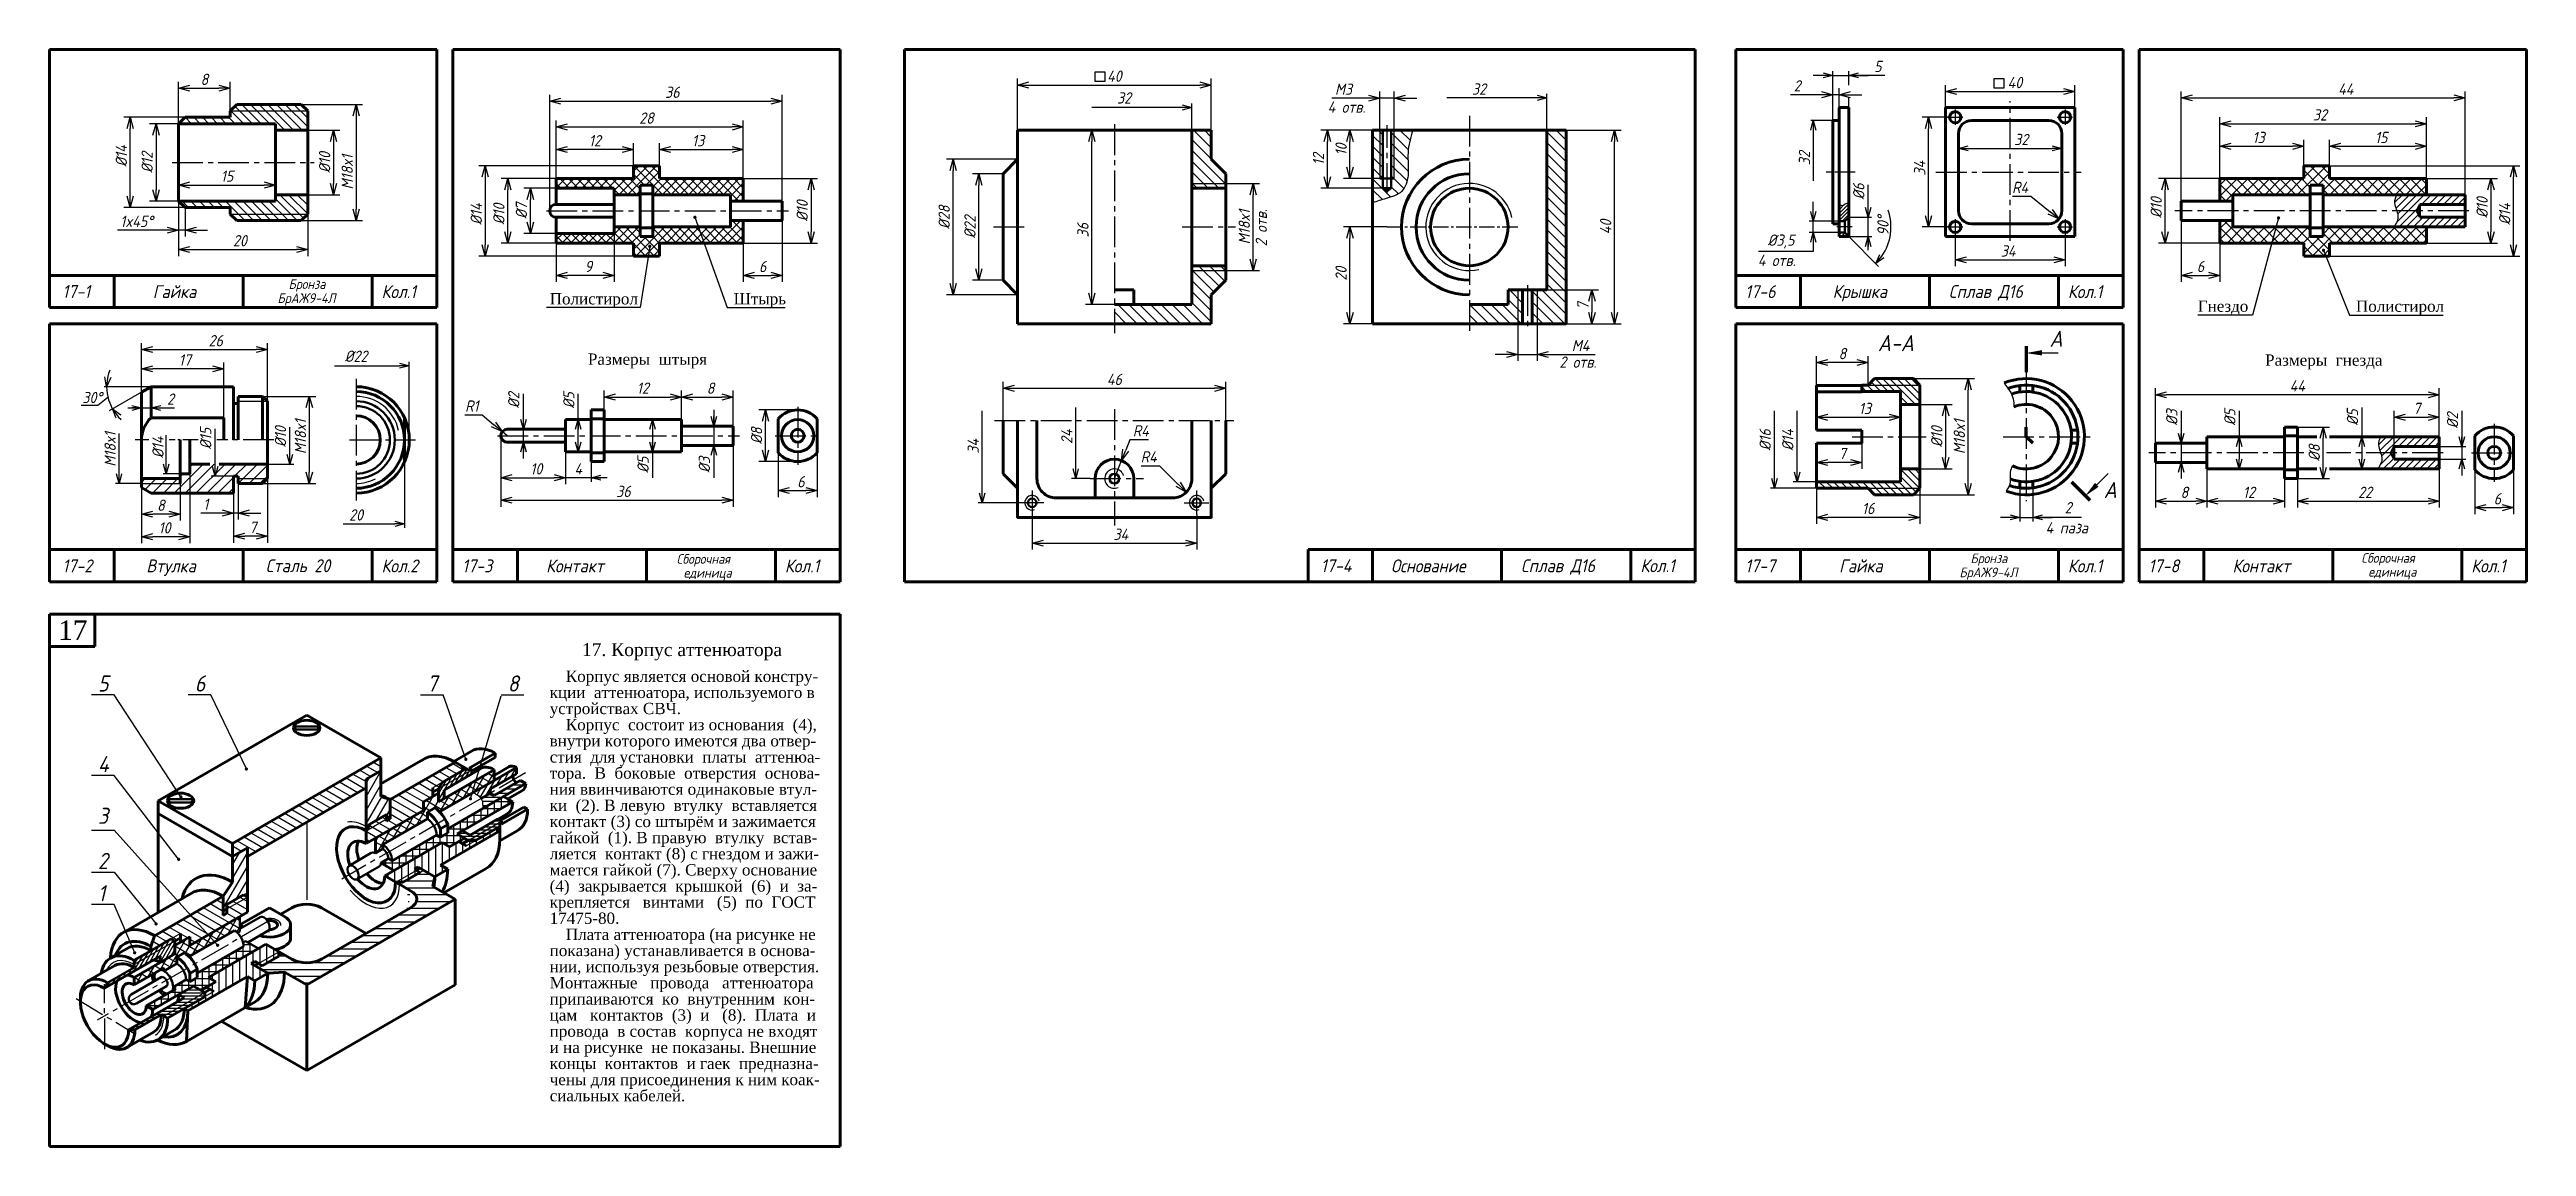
# Model space of a CAD drawing. Header units: millimetres. Extents: x -255 to 513, y 132 to 472.
import ezdxf

# ---------------------------------------------------------------- set-up
doc = ezdxf.new("R2010")
doc.units = ezdxf.units.MM
doc.header["$LTSCALE"] = 0.5
doc.linetypes.add('CENTER2', pattern=[28.575, 19.05, -3.175, 3.175, -3.175])
doc.layers.get('Defpoints').update_dxf_attribs({"color": 5})
doc.styles.get("Standard").update_dxf_attribs({"font": 'isocpeui.ttf', "width": 0.9})
doc.styles.add('стиль1', font='TIMES.TTF')
doc.dimstyles.new('Standart 1', dxfattribs={"dimtxt": 3.5, "dimasz": 3.5, "dimexe": 2, "dimexo": 0, "dimgap": 1, "dimtad": 1, "dimtoh": 1, "dimdec": 0, "dimtxsty": 'Standard', "dimblk": 'OPEN30', "dimcen": 2.5, "dimadec": 0, "dimazin": 0, "dimtfac": 1, "dimtdec": 0, "dimtmove": 0, "dimatfit": 3, "dimldrblk": 'DOTSMALL', "dimfxl": 0, "dimarcsym": 0})
pattern_1 = [(60, (-320.4502, 70.9352), (-1.82577, 1.054109), [])]
pattern_2 = [(60, (-285, 112), (-0.824889, 0.47625), [])]
pattern_3 = [(150, (-443.8402, -85.866), (-1.054109, -1.82577), [])]
pattern_4 = [(135, (-20, 287), (-1.683798, -1.683798), [])]

msp = doc.modelspace()

# ---------------------------------------------------------------- texts
at = {"color": 7, "lineweight": -3, "width": 0.9}
for s, p in [('4 отв.', (141.08, 452.41)), ('4 отв.', (274.39, 404.89)), ('2 отв.', (212.9, 373.37)), ('4 паза', (363.6, 322))]:
    msp.add_text(s, height=3.5, dxfattribs=at).set_placement(p)
for s, p in [('2 отв.', (122.27, 411)), ('18x1', (-234.47, 345.77)), ('М', (-234.47, 342.69))]:
    msp.add_text(s, height=3.5, rotation=90, dxfattribs=at).set_placement(p)
at = {"color": 7, "width": 0.9}
for s, height, p in [('Бронза', 3, (-180.92, 397.8)), ('17-1', 4, (-251, 395)), ('Гайка', 4, (-223, 394.95)), ('БрАЖ9-4Л', 3, (-184.34, 393.45)), ('Кол.1', 4, (-152.11, 394.95)), ('17-6', 4, (270.5, 394.95)), ('Крышка', 4, (297.6, 395)), ('Сплав Д16', 4, (333.6, 395)), ('Кол.1', 4, (370.5, 394.95)), ('А', 5, (364.81, 379.84)), ('А-А', 5, (311.6, 378.5)), ('А', 5, (381.6, 333)), ('Сборочная', 3, (-60.67, 312.61)), ('Бронза', 3, (340.31, 312.8)), ('Сборочная', 3, (461.43, 312.91)), ('17-2', 4, (-251, 309.95)), ('Втулка', 4, (-225, 309.95)), ('Сталь 20', 4, (-188, 310)), ('Кол.2', 4, (-152.11, 309.95)), ('17-3', 4, (-127.11, 309.95)), ('Контакт', 4, (-101.11, 309.95)), ('единица', 3, (-58.51, 308.31)), ('Кол.1', 4, (-27.11, 309.95)), ('17-4', 4, (139, 310)), ('Основание', 4, (160.73, 309.96)), ('Сплав Д16', 4, (201, 310)), ('Кол.1', 4, (238, 310)), ('17-7', 4, (270.5, 309.95)), ('Гайка', 4, (299.6, 309.95)), ('БрАЖ9-4Л', 3, (336.89, 308.45)), ('Кол.1', 4, (370.5, 309.95)), ('17-8', 4, (395.5, 309.95)), ('Контакт', 4, (421.5, 309.95)), ('единица', 3, (463.6, 308.61)), ('Кол.1', 4, (495.5, 309.95))]:
    msp.add_text(s, height=height, dxfattribs=at).set_placement(p)
at = {"color": 7, "lineweight": -3, "style": 'стиль1'}
for s, p in [('Полистирол', (-100, 393)), ('Штырь', (-43, 393)), ('Гнездо', (410.75, 390.71)), ('Полистирол', (459.75, 390.71))]:
    msp.add_text(s, height=3.5, dxfattribs=at).set_placement(p)
at = {"color": 7, "style": 'стиль1'}
for s, p in [('Размеры  штыря', (-88.15, 374.29)), ('Размеры  гнезда', (431.6, 374))]:
    msp.add_text(s, height=3.5, dxfattribs=at).set_placement(p)
at = {"lineweight": 60, "style": 'стиль1'}
msp.add_text('17', height=6, dxfattribs=at).set_placement((-252.3, 289.03))
at = {"style": 'стиль1'}
for s, height, p in [('17. Корпус аттенюатора', 4, (-90, 284)), ('Корпус является основой констру-', 3.5, (-95, 276)), ('устройствах СВЧ.', 3.5, (-100, 266)), ('кции  аттенюатора, используемого в', 3.5, (-100, 271)), ('Корпус  состоит из основания  (4),', 3.5, (-95, 261)), ('внутри которого имеются два отвер-', 3.5, (-100, 256)), ('стия  для установки  платы  аттенюа-', 3.5, (-100, 251)), ('тора.  В  боковые  отверстия  основа-', 3.5, (-100, 246)), ('ния ввинчиваются одинаковые втул-', 3.5, (-100, 241)), ('ки  (2). В левую  втулку  вставляется', 3.5, (-100, 236)), ('контакт (3) со штырём и зажимается', 3.5, (-100, 231)), ('ляется  контакт (8) с гнездом и зажи-', 3.5, (-100, 221)), ('гайкой  (1). В правую  втулку  встав-', 3.5, (-100, 226)), ('мается гайкой (7). Сверху основание', 3.5, (-100, 216)), ('крепляется   винтами   (5)  по  ГОСТ', 3.5, (-100, 206)), ('(4)  закрывается  крышкой  (6)  и  за-', 3.5, (-100, 211)), ('17475-80.', 3.5, (-100, 201)), ('Плата аттенюатора (на рисунке не', 3.5, (-95, 196)), ('показана) устанавливается в основа-', 3.5, (-100, 191)), ('нии, используя резьбовые отверстия.', 3.5, (-100, 186)), ('Монтажные   провода   аттенюатора ', 3.5, (-100, 181)), ('припаиваются  ко  внутренним  кон-', 3.5, (-100, 176)), ('цам   контактов  (3)  и   (8).  Плата  и', 3.5, (-100, 171)), ('провода  в состав  корпуса не входят', 3.5, (-100, 166)), ('и на рисунке  не показаны. Внешние', 3.5, (-100, 161)), ('концы  контактов  и гаек  предназна-', 3.5, (-100, 156)), ('чены для присоединения к ним коак-', 3.5, (-100, 151)), ('сиальных кабелей.', 3.5, (-100, 146))]:
    msp.add_text(s, height=height, dxfattribs=at).set_placement(p)
at = {"lineweight": -3, "width": 0.9}
for s, p in [('5', (-240, 273)), ('6', (-210, 273)), ('7', (-138, 273)), ('8', (-113, 273)), ('4', (-240, 248)), ('3', (-240, 232)), ('2', (-240, 218)), ('1', (-240, 208))]:
    msp.add_text(s, height=5, dxfattribs=at).set_placement(p)
at = {"color": 7, "lineweight": -3, "char_height": 3.5, "attachment_point": 5}
for s, insert in [('5', (311.6, 466.75)), ('32', (188, 459.75)), ('32', (78, 457)), ('32', (356.02, 444.11)), ('%%c3,5', (281.6, 412.51)), ('%%c22', (-160, 376.93)), ('30°', (-241.76, 364.13)), ('2', (-217.5, 363.65)), ('4', (-91.15, 342.04)), ('2', (370.6, 330))]:
    msp.add_mtext(s, dxfattribs=dict(at, insert=insert))
at = {"color": 7, "lineweight": -3, "char_height": 3.5, "attachment_point": 5, "rotation": 90}
for s, insert in [('32', (288.85, 438.29)), ('90°', (313.19, 417.47)), ('%%c2', (-111.15, 363.29)), ('%%c5', (-94.07, 363.29)), ('%%c3', (402.68, 358)), ('%%c5', (420.68, 358)), ('%%c5', (458.68, 358)), ('%%c15', (-206.61, 351.44)), ('%%c10', (-183.43, 352)), ('%%c16', (276.68, 351)), ('%%c14', (283.68, 351)), ('%%c2', (489.68, 357)), ('%%c14', (-221.39, 348.7)), ('%%c5', (-71.07, 343.29)), ('%%c3', (-52.07, 343.29))]:
    msp.add_mtext(s, dxfattribs=dict(at, insert=insert))
at = {"color": 7, "char_height": 3.5, "attachment_point": 5, "rotation": 90}
for s, insert in [('%%c6', (305.68, 428)), ('24', (60.25, 352)), ('34', (31.25, 349))]:
    msp.add_mtext(s, dxfattribs=dict(at, insert=insert))
at = {"color": 7, "insert": (-160, 327.75), "char_height": 3.5, "attachment_point": 5}
msp.add_mtext('20', dxfattribs=at)

# ---------------------------------------------------------------- blocks, each defined once
blk = doc.blocks.new('_Open30')
at = {"color": 0, "linetype": 'ByBlock', "lineweight": -2}
for p, q in [((-1, 0.27), (0, 0)), ((0, 0), (-1, -0.27)), ((0, 0), (-1, 0))]:
    blk.add_line(p, q, dxfattribs=at)
blk = doc.blocks.new('*D76')
at = {"color": 0, "lineweight": -2}
for p, q in [((-187.5, 339), (-187.5, 319.14)), ((-198, 334.5), (-198, 319.14)), ((-191, 321.14), (-194.5, 321.14))]:
    blk.add_line(p, q, dxfattribs=at)
at = {"layer": 'Defpoints', "color": 0}
for p in [(-187.5, 339), (-198, 334.5), (-198, 321.14)]:
    blk.add_point(p, dxfattribs=at)
at = {"color": 0, "lineweight": -2, "xscale": 3.5, "yscale": 3.5, "zscale": 3.5, "rotation": 180}
blk.add_blockref('_Open30', (-198, 321.14), dxfattribs=at)
at = {"color": 0, "lineweight": -2, "xscale": 3.5, "yscale": 3.5, "zscale": 3.5}
blk.add_blockref('_Open30', (-187.5, 321.14), dxfattribs=at)
at = {"color": 0, "lineweight": -3, "insert": (-192, 323.91), "char_height": 3.5, "attachment_point": 5}
blk.add_mtext('7', dxfattribs=at)
blk = doc.blocks.new('_DotSmall')
at = {"color": 0, "linetype": 'ByBlock', "const_width": 0.5}
blk.add_lwpolyline([(-0.0625, 0, 1), (0.0625, 0, 1)], format="xyb", close=True, dxfattribs=at)
blk = doc.blocks.new('*D77')
at = {"color": 0, "lineweight": -2}
for p, q in [((-226.5, 366), (-226.5, 381)), ((-223, 379), (-191, 379)), ((-187.5, 363), (-187.5, 381))]:
    blk.add_line(p, q, dxfattribs=at)
at = {"layer": 'Defpoints', "color": 0}
for p in [(-187.5, 379), (-226.5, 366), (-187.5, 363)]:
    blk.add_point(p, dxfattribs=at)
at = {"color": 0, "lineweight": -2, "xscale": 3.5, "yscale": 3.5, "zscale": 3.5, "rotation": 180}
blk.add_blockref('_Open30', (-226.5, 379), dxfattribs=at)
at = {"color": 0, "lineweight": -2, "xscale": 3.5, "yscale": 3.5, "zscale": 3.5}
blk.add_blockref('_Open30', (-187.5, 379), dxfattribs=at)
at = {"color": 0, "lineweight": -3, "insert": (-203.5, 381.75), "char_height": 3.5, "attachment_point": 5}
blk.add_mtext('26', dxfattribs=at)
blk = doc.blocks.new('*D78')
at = {"color": 0, "lineweight": -2}
for p, q in [((-189, 364.5), (-172.5, 364.5)), ((-174.5, 361), (-174.5, 341)), ((-189, 337.5), (-172.5, 337.5))]:
    blk.add_line(p, q, dxfattribs=at)
at = {"layer": 'Defpoints', "color": 0}
for p in [(-189, 364.5), (-189, 337.5), (-174.5, 337.5)]:
    blk.add_point(p, dxfattribs=at)
at = {"color": 0, "lineweight": -2, "xscale": 3.5, "yscale": 3.5, "zscale": 3.5}
for p, rotation in [((-174.5, 364.5), 90), ((-174.5, 337.5), 270)]:
    blk.add_blockref('_Open30', p, dxfattribs=dict(at, rotation=rotation))
at = {"color": 0, "lineweight": -3, "insert": (-177.25, 352), "char_height": 3.5, "attachment_point": 5, "rotation": 90}
blk.add_mtext('M18x1', dxfattribs=at)
blk = doc.blocks.new('*D79')
at = {"color": 0, "lineweight": -2}
for p, q in [((-226.5, 365.77), (-226.5, 375)), ((-204.5, 373), (-223, 373)), ((-201, 357.87), (-201, 375))]:
    blk.add_line(p, q, dxfattribs=at)
at = {"layer": 'Defpoints', "color": 0}
for p in [(-226.5, 373), (-226.5, 365.77), (-201, 357.87)]:
    blk.add_point(p, dxfattribs=at)
at = {"color": 0, "lineweight": -2, "xscale": 3.5, "yscale": 3.5, "zscale": 3.5, "rotation": 180}
blk.add_blockref('_Open30', (-226.5, 373), dxfattribs=at)
at = {"color": 0, "lineweight": -2, "xscale": 3.5, "yscale": 3.5, "zscale": 3.5}
blk.add_blockref('_Open30', (-201, 373), dxfattribs=at)
at = {"color": 0, "lineweight": -3, "insert": (-213.04, 375.77), "char_height": 3.5, "attachment_point": 5}
blk.add_mtext('17', dxfattribs=at)
blk = doc.blocks.new('*D80')
at = {"color": 0, "lineweight": -2}
for p, q in [((-211.5, 340.5), (-211.5, 319)), ((-226.5, 336), (-226.5, 319)), ((-215, 321), (-223, 321))]:
    blk.add_line(p, q, dxfattribs=at)
at = {"layer": 'Defpoints', "color": 0}
for p in [(-211.5, 340.5), (-226.5, 336), (-226.5, 321)]:
    blk.add_point(p, dxfattribs=at)
at = {"color": 0, "lineweight": -2, "xscale": 3.5, "yscale": 3.5, "zscale": 3.5, "rotation": 180}
blk.add_blockref('_Open30', (-226.5, 321), dxfattribs=at)
at = {"color": 0, "lineweight": -2, "xscale": 3.5, "yscale": 3.5, "zscale": 3.5}
blk.add_blockref('_Open30', (-211.5, 321), dxfattribs=at)
at = {"color": 0, "lineweight": -3, "insert": (-219.36, 323.75), "char_height": 3.5, "attachment_point": 5}
blk.add_mtext('10', dxfattribs=at)
blk = doc.blocks.new('*D81')
at = {"color": 0, "lineweight": -2}
for p, q in [((-196.5, 338), (-196.5, 326.34)), ((-198, 334.5), (-198, 326.34)), ((-201.5, 328.34), (-208.14, 328.34)), ((-196.5, 328.34), (-198, 328.34)), ((-193, 328.34), (-189.5, 328.34))]:
    blk.add_line(p, q, dxfattribs=at)
at = {"layer": 'Defpoints', "color": 0}
for p in [(-196.5, 338), (-198, 334.5), (-198, 328.34)]:
    blk.add_point(p, dxfattribs=at)
at = {"color": 0, "lineweight": -2, "xscale": 3.5, "yscale": 3.5, "zscale": 3.5}
blk.add_blockref('_Open30', (-198, 328.34), dxfattribs=at)
at = {"color": 0, "lineweight": -2, "xscale": 3.5, "yscale": 3.5, "zscale": 3.5, "rotation": 180}
blk.add_blockref('_Open30', (-196.5, 328.34), dxfattribs=at)
at = {"color": 0, "lineweight": -3, "insert": (-206.57, 331.09), "char_height": 3.5, "attachment_point": 5}
blk.add_mtext('1', dxfattribs=at)
blk = doc.blocks.new('*D82')
at = {"color": 0, "lineweight": -2}
for p, q in [((-214.5, 338), (-214.5, 326)), ((-226.5, 336.23), (-226.5, 326)), ((-218, 328), (-223, 328))]:
    blk.add_line(p, q, dxfattribs=at)
at = {"layer": 'Defpoints', "color": 0}
for p in [(-214.5, 338), (-226.5, 336.23), (-226.5, 328)]:
    blk.add_point(p, dxfattribs=at)
at = {"color": 0, "lineweight": -2, "xscale": 3.5, "yscale": 3.5, "zscale": 3.5, "rotation": 180}
blk.add_blockref('_Open30', (-226.5, 328), dxfattribs=at)
at = {"color": 0, "lineweight": -2, "xscale": 3.5, "yscale": 3.5, "zscale": 3.5}
blk.add_blockref('_Open30', (-214.5, 328), dxfattribs=at)
at = {"color": 0, "lineweight": -3, "insert": (-220.49, 330.75), "char_height": 3.5, "attachment_point": 5}
blk.add_mtext('8', dxfattribs=at)
blk = doc.blocks.new('*D83')
at = {"color": 0, "lineweight": -2}
for p, q in [((-215, 449), (-224, 449)), ((-222, 445.5), (-222, 428.5)), ((-215, 425), (-224, 425))]:
    blk.add_line(p, q, dxfattribs=at)
at = {"layer": 'Defpoints', "color": 0}
for p in [(-215, 449), (-222, 425), (-215, 425)]:
    blk.add_point(p, dxfattribs=at)
at = {"color": 0, "lineweight": -2, "xscale": 3.5, "yscale": 3.5, "zscale": 3.5}
for p, rotation in [((-222, 449), 90), ((-222, 425), 270)]:
    blk.add_blockref('_Open30', p, dxfattribs=dict(at, rotation=rotation))
at = {"color": 0, "lineweight": -3, "insert": (-224.75, 437), "char_height": 3.5, "attachment_point": 5, "rotation": 90}
blk.add_mtext('%%c12', dxfattribs=at)
blk = doc.blocks.new('*D84')
at = {"color": 0, "lineweight": -2}
for p, q in [((-213, 451), (-232, 451)), ((-230, 426.5), (-230, 447.5)), ((-213, 423), (-232, 423))]:
    blk.add_line(p, q, dxfattribs=at)
at = {"layer": 'Defpoints', "color": 0}
for p in [(-230, 451), (-213, 451), (-213, 423)]:
    blk.add_point(p, dxfattribs=at)
at = {"color": 0, "lineweight": -2, "xscale": 3.5, "yscale": 3.5, "zscale": 3.5}
for p, rotation in [((-230, 451), 90), ((-230, 423), 270)]:
    blk.add_blockref('_Open30', p, dxfattribs=dict(at, rotation=rotation))
at = {"color": 0, "lineweight": -3, "insert": (-232.75, 439), "char_height": 3.5, "attachment_point": 5, "rotation": 90}
blk.add_mtext('%%c14', dxfattribs=at)
blk = doc.blocks.new('*D85')
at = {"color": 0, "lineweight": -2}
for p, q in [((-175, 447), (-165, 447)), ((-167, 443.5), (-167, 430.5)), ((-175, 427), (-165, 427))]:
    blk.add_line(p, q, dxfattribs=at)
at = {"layer": 'Defpoints', "color": 0}
for p in [(-175, 447), (-175, 427), (-167, 427)]:
    blk.add_point(p, dxfattribs=at)
at = {"color": 0, "lineweight": -2, "xscale": 3.5, "yscale": 3.5, "zscale": 3.5}
for p, rotation in [((-167, 447), 90), ((-167, 427), 270)]:
    blk.add_blockref('_Open30', p, dxfattribs=dict(at, rotation=rotation))
at = {"color": 0, "lineweight": -3, "insert": (-169.75, 437), "char_height": 3.5, "attachment_point": 5, "rotation": 90}
blk.add_mtext('%%c10', dxfattribs=at)
blk = doc.blocks.new('*D86')
at = {"color": 0, "lineweight": -2}
for p, q in [((-177, 455), (-158, 455)), ((-160, 451.5), (-160, 422.5)), ((-177, 419), (-158, 419))]:
    blk.add_line(p, q, dxfattribs=at)
at = {"layer": 'Defpoints', "color": 0}
for p in [(-177, 455), (-177, 419), (-160, 419)]:
    blk.add_point(p, dxfattribs=at)
at = {"color": 0, "lineweight": -2, "xscale": 3.5, "yscale": 3.5, "zscale": 3.5}
for p, rotation in [((-160, 455), 90), ((-160, 419), 270)]:
    blk.add_blockref('_Open30', p, dxfattribs=dict(at, rotation=rotation))
at = {"color": 0, "lineweight": -3, "insert": (-162.75, 434), "char_height": 3.5, "attachment_point": 5, "rotation": 90}
blk.add_mtext('M18x1', dxfattribs=at)
blk = doc.blocks.new('*D87')
at = {"color": 0, "lineweight": -2}
for p, q in [((-215, 430), (-215, 432)), ((-211.5, 430), (-188.5, 430)), ((-185, 430), (-185, 432))]:
    blk.add_line(p, q, dxfattribs=at)
at = {"layer": 'Defpoints', "color": 0}
for p in [(-215, 430), (-185, 430), (-185, 430)]:
    blk.add_point(p, dxfattribs=at)
at = {"color": 0, "lineweight": -2, "xscale": 3.5, "yscale": 3.5, "zscale": 3.5, "rotation": 180}
blk.add_blockref('_Open30', (-215, 430), dxfattribs=at)
at = {"color": 0, "lineweight": -2, "xscale": 3.5, "yscale": 3.5, "zscale": 3.5}
blk.add_blockref('_Open30', (-185, 430), dxfattribs=at)
at = {"color": 0, "lineweight": -3, "insert": (-200, 432.75), "char_height": 3.5, "attachment_point": 5}
blk.add_mtext('15', dxfattribs=at)
blk = doc.blocks.new('*D88')
at = {"color": 0, "lineweight": -2}
for p, q in [((-215, 449), (-215, 462)), ((-199, 453), (-199, 462)), ((-211.5, 460), (-202.5, 460))]:
    blk.add_line(p, q, dxfattribs=at)
at = {"layer": 'Defpoints', "color": 0}
for p in [(-199, 460), (-199, 453), (-215, 449)]:
    blk.add_point(p, dxfattribs=at)
at = {"color": 0, "lineweight": -2, "xscale": 3.5, "yscale": 3.5, "zscale": 3.5, "rotation": 180}
blk.add_blockref('_Open30', (-215, 460), dxfattribs=at)
at = {"color": 0, "lineweight": -2, "xscale": 3.5, "yscale": 3.5, "zscale": 3.5}
blk.add_blockref('_Open30', (-199, 460), dxfattribs=at)
at = {"color": 0, "lineweight": -3, "insert": (-207, 462.75), "char_height": 3.5, "attachment_point": 5}
blk.add_mtext('8', dxfattribs=at)
blk = doc.blocks.new('*D89')
at = {"color": 0, "lineweight": -2}
for p, q in [((-215, 425), (-215, 414)), ((-213, 423), (-213, 414)), ((-218.5, 416), (-233.99, 416)), ((-213, 416), (-215, 416)), ((-209.5, 416), (-206, 416))]:
    blk.add_line(p, q, dxfattribs=at)
at = {"layer": 'Defpoints', "color": 0}
for p in [(-215, 425), (-213, 423), (-215, 416)]:
    blk.add_point(p, dxfattribs=at)
at = {"color": 0, "lineweight": -2, "xscale": 3.5, "yscale": 3.5, "zscale": 3.5}
blk.add_blockref('_Open30', (-215, 416), dxfattribs=at)
at = {"color": 0, "lineweight": -2, "xscale": 3.5, "yscale": 3.5, "zscale": 3.5, "rotation": 180}
blk.add_blockref('_Open30', (-213, 416), dxfattribs=at)
at = {"color": 0, "lineweight": -3, "insert": (-228, 418.75), "char_height": 3.5, "attachment_point": 5}
blk.add_mtext('1x45%%d', dxfattribs=at)
blk = doc.blocks.new('*D90')
at = {"color": 0, "lineweight": -2}
for p, q in [((-215, 415), (-215, 408)), ((-175, 421), (-175, 408)), ((-211.5, 410), (-178.5, 410))]:
    blk.add_line(p, q, dxfattribs=at)
at = {"layer": 'Defpoints', "color": 0}
for p in [(-215, 415), (-175, 421), (-175, 410)]:
    blk.add_point(p, dxfattribs=at)
at = {"color": 0, "lineweight": -2, "xscale": 3.5, "yscale": 3.5, "zscale": 3.5, "rotation": 180}
blk.add_blockref('_Open30', (-215, 410), dxfattribs=at)
at = {"color": 0, "lineweight": -2, "xscale": 3.5, "yscale": 3.5, "zscale": 3.5}
blk.add_blockref('_Open30', (-175, 410), dxfattribs=at)
at = {"color": 0, "lineweight": -3, "insert": (-196, 412.75), "char_height": 3.5, "attachment_point": 5}
blk.add_mtext('20', dxfattribs=at)
blk = doc.blocks.new('*D91')
at = {"color": 0, "lineweight": -2}
for p, q in [((-28, 419), (-28, 400)), ((-40, 412), (-40, 400)), ((-36.5, 402), (-31.5, 402))]:
    blk.add_line(p, q, dxfattribs=at)
at = {"layer": 'Defpoints', "color": 0}
for p in [(-28, 419), (-40, 412), (-28, 402)]:
    blk.add_point(p, dxfattribs=at)
at = {"color": 0, "lineweight": -2, "xscale": 3.5, "yscale": 3.5, "zscale": 3.5, "rotation": 180}
blk.add_blockref('_Open30', (-40, 402), dxfattribs=at)
at = {"color": 0, "lineweight": -2, "xscale": 3.5, "yscale": 3.5, "zscale": 3.5}
blk.add_blockref('_Open30', (-28, 402), dxfattribs=at)
at = {"color": 0, "lineweight": -3, "insert": (-34, 404.75), "char_height": 3.5, "attachment_point": 5}
blk.add_mtext('6', dxfattribs=at)
blk = doc.blocks.new('*D92')
at = {"color": 0, "lineweight": -2}
for p, q in [((-43.15, 349.29), (-43.15, 330.29)), ((-115.15, 338.29), (-115.15, 330.29)), ((-111.65, 332.29), (-46.65, 332.29))]:
    blk.add_line(p, q, dxfattribs=at)
at = {"layer": 'Defpoints', "color": 0}
for p in [(-43.15, 349.29), (-115.15, 338.29), (-43.15, 332.29)]:
    blk.add_point(p, dxfattribs=at)
at = {"color": 0, "lineweight": -2, "xscale": 3.5, "yscale": 3.5, "zscale": 3.5, "rotation": 180}
blk.add_blockref('_Open30', (-115.15, 332.29), dxfattribs=at)
at = {"color": 0, "lineweight": -2, "xscale": 3.5, "yscale": 3.5, "zscale": 3.5}
blk.add_blockref('_Open30', (-43.15, 332.29), dxfattribs=at)
at = {"color": 0, "lineweight": -3, "insert": (-77.15, 335.04), "char_height": 3.5, "attachment_point": 5}
blk.add_mtext('36', dxfattribs=at)
blk = doc.blocks.new('*D93')
at = {"color": 0, "lineweight": -2}
for p, q in [((-23.15, 360.29), (-35.15, 360.29)), ((-33.15, 347.79), (-33.15, 356.79)), ((-23.15, 344.29), (-35.15, 344.29))]:
    blk.add_line(p, q, dxfattribs=at)
at = {"layer": 'Defpoints', "color": 0}
for p in [(-33.15, 360.29), (-23.15, 360.29), (-23.15, 344.29)]:
    blk.add_point(p, dxfattribs=at)
at = {"color": 0, "lineweight": -2, "xscale": 3.5, "yscale": 3.5, "zscale": 3.5}
for p, rotation in [((-33.15, 360.29), 90), ((-33.15, 344.29), 270)]:
    blk.add_blockref('_Open30', p, dxfattribs=dict(at, rotation=rotation))
at = {"color": 0, "lineweight": -3, "insert": (-35.9, 352.29), "char_height": 3.5, "attachment_point": 5, "rotation": 90}
blk.add_mtext('%%c8', dxfattribs=at)
blk = doc.blocks.new('*D94')
at = {"color": 0, "lineweight": -2}
for p, q in [((-29.15, 347.29), (-29.15, 333.29)), ((-17.15, 347.29), (-17.15, 333.29)), ((-25.65, 335.29), (-20.65, 335.29))]:
    blk.add_line(p, q, dxfattribs=at)
at = {"layer": 'Defpoints', "color": 0}
for p in [(-29.15, 347.29), (-17.15, 347.29), (-17.15, 335.29)]:
    blk.add_point(p, dxfattribs=at)
at = {"color": 0, "lineweight": -2, "xscale": 3.5, "yscale": 3.5, "zscale": 3.5, "rotation": 180}
blk.add_blockref('_Open30', (-29.15, 335.29), dxfattribs=at)
at = {"color": 0, "lineweight": -2, "xscale": 3.5, "yscale": 3.5, "zscale": 3.5}
blk.add_blockref('_Open30', (-17.15, 335.29), dxfattribs=at)
at = {"color": 0, "lineweight": -3, "insert": (-22.15, 338.04), "char_height": 3.5, "attachment_point": 5}
blk.add_mtext('6', dxfattribs=at)
blk = doc.blocks.new('*D95')
at = {"color": 0, "lineweight": -2}
for p, q in [((-126.3, 358.75), (-120.96, 358.75)), ((-120.96, 358.75), (-117.39, 355.79)), ((-113.15, 352.29), (-114.69, 353.56))]:
    blk.add_line(p, q, dxfattribs=at)
at = {"layer": 'Defpoints', "color": 0}
for p in [(-114.69, 353.56), (-113.15, 352.29)]:
    blk.add_point(p, dxfattribs=at)
at = {"color": 0, "lineweight": -2, "xscale": 3.5, "yscale": 3.5, "zscale": 3.5, "rotation": 320.387231796342}
blk.add_blockref('_Open30', (-114.69, 353.56), dxfattribs=at)
at = {"color": 0, "lineweight": -3, "insert": (-124.13, 361.5), "char_height": 3.5, "attachment_point": 5}
blk.add_mtext('R1', dxfattribs=at)
blk = doc.blocks.new('*D96')
at = {"color": 0, "lineweight": -2}
for p, q in [((-115.15, 352.29), (-115.15, 337.29)), ((-95.15, 352.29), (-95.15, 337.29)), ((-111.65, 339.29), (-98.65, 339.29))]:
    blk.add_line(p, q, dxfattribs=at)
at = {"layer": 'Defpoints', "color": 0}
for p in [(-115.15, 352.29), (-95.15, 352.29), (-95.15, 339.29)]:
    blk.add_point(p, dxfattribs=at)
at = {"color": 0, "lineweight": -2, "xscale": 3.5, "yscale": 3.5, "zscale": 3.5, "rotation": 180}
blk.add_blockref('_Open30', (-115.15, 339.29), dxfattribs=at)
at = {"color": 0, "lineweight": -2, "xscale": 3.5, "yscale": 3.5, "zscale": 3.5}
blk.add_blockref('_Open30', (-95.15, 339.29), dxfattribs=at)
at = {"color": 0, "lineweight": -3, "insert": (-104.15, 342.04), "char_height": 3.5, "attachment_point": 5}
blk.add_mtext('10', dxfattribs=at)
blk = doc.blocks.new('*D97')
at = {"color": 0, "lineweight": -2}
for p, q in [((-83.15, 360.29), (-83.15, 366.29)), ((-79.65, 364.29), (-62.65, 364.29)), ((-59.15, 360.29), (-59.15, 366.29))]:
    blk.add_line(p, q, dxfattribs=at)
at = {"layer": 'Defpoints', "color": 0}
for p in [(-59.15, 364.29), (-83.15, 360.29), (-59.15, 360.29)]:
    blk.add_point(p, dxfattribs=at)
at = {"color": 0, "lineweight": -2, "xscale": 3.5, "yscale": 3.5, "zscale": 3.5, "rotation": 180}
blk.add_blockref('_Open30', (-83.15, 364.29), dxfattribs=at)
at = {"color": 0, "lineweight": -2, "xscale": 3.5, "yscale": 3.5, "zscale": 3.5}
blk.add_blockref('_Open30', (-59.15, 364.29), dxfattribs=at)
at = {"color": 0, "lineweight": -3, "insert": (-71.15, 367.04), "char_height": 3.5, "attachment_point": 5}
blk.add_mtext('12', dxfattribs=at)
blk = doc.blocks.new('*D98')
at = {"color": 0, "lineweight": -2}
for p, q in [((-59.15, 357.29), (-59.15, 366.29)), ((-55.65, 364.29), (-46.65, 364.29)), ((-43.15, 355.29), (-43.15, 366.29))]:
    blk.add_line(p, q, dxfattribs=at)
at = {"layer": 'Defpoints', "color": 0}
for p in [(-43.15, 364.29), (-59.15, 357.29), (-43.15, 355.29)]:
    blk.add_point(p, dxfattribs=at)
at = {"color": 0, "lineweight": -2, "xscale": 3.5, "yscale": 3.5, "zscale": 3.5, "rotation": 180}
blk.add_blockref('_Open30', (-59.15, 364.29), dxfattribs=at)
at = {"color": 0, "lineweight": -2, "xscale": 3.5, "yscale": 3.5, "zscale": 3.5}
blk.add_blockref('_Open30', (-43.15, 364.29), dxfattribs=at)
at = {"color": 0, "lineweight": -3, "insert": (-50.15, 367.04), "char_height": 3.5, "attachment_point": 5}
blk.add_mtext('8', dxfattribs=at)
blk = doc.blocks.new('*D99')
at = {"color": 0, "lineweight": -2}
for p, q in [((-74, 436), (-122, 436)), ((-120, 432.5), (-120, 411.5)), ((-74, 408), (-122, 408))]:
    blk.add_line(p, q, dxfattribs=at)
at = {"layer": 'Defpoints', "color": 0}
for p in [(-74, 436), (-120, 408), (-74, 408)]:
    blk.add_point(p, dxfattribs=at)
at = {"color": 0, "lineweight": -2, "xscale": 3.5, "yscale": 3.5, "zscale": 3.5}
for p, rotation in [((-120, 436), 90), ((-120, 408), 270)]:
    blk.add_blockref('_Open30', p, dxfattribs=dict(at, rotation=rotation))
at = {"color": 0, "lineweight": -3, "insert": (-122.75, 421), "char_height": 3.5, "attachment_point": 5, "rotation": 90}
blk.add_mtext('%%c14', dxfattribs=at)
blk = doc.blocks.new('*D100')
at = {"color": 0, "lineweight": -2}
for p, q in [((-98, 442), (-98, 450)), ((-94.5, 448), (-43.5, 448)), ((-40, 442), (-40, 450))]:
    blk.add_line(p, q, dxfattribs=at)
at = {"layer": 'Defpoints', "color": 0}
for p in [(-40, 448), (-98, 442), (-40, 442)]:
    blk.add_point(p, dxfattribs=at)
at = {"color": 0, "lineweight": -2, "xscale": 3.5, "yscale": 3.5, "zscale": 3.5, "rotation": 180}
blk.add_blockref('_Open30', (-98, 448), dxfattribs=at)
at = {"color": 0, "lineweight": -2, "xscale": 3.5, "yscale": 3.5, "zscale": 3.5}
blk.add_blockref('_Open30', (-40, 448), dxfattribs=at)
at = {"color": 0, "lineweight": -3, "insert": (-70, 450.75), "char_height": 3.5, "attachment_point": 5}
blk.add_mtext('28', dxfattribs=at)
blk = doc.blocks.new('*D101')
at = {"color": 0, "lineweight": -2}
for p, q in [((-100, 422), (-100, 458)), ((-96.5, 456), (-31.5, 456)), ((-28, 425), (-28, 458))]:
    blk.add_line(p, q, dxfattribs=at)
at = {"layer": 'Defpoints', "color": 0}
for p in [(-28, 456), (-28, 425), (-100, 422)]:
    blk.add_point(p, dxfattribs=at)
at = {"color": 0, "lineweight": -2, "xscale": 3.5, "yscale": 3.5, "zscale": 3.5, "rotation": 180}
blk.add_blockref('_Open30', (-100, 456), dxfattribs=at)
at = {"color": 0, "lineweight": -2, "xscale": 3.5, "yscale": 3.5, "zscale": 3.5}
blk.add_blockref('_Open30', (-28, 456), dxfattribs=at)
at = {"color": 0, "lineweight": -3, "insert": (-62, 458.75), "char_height": 3.5, "attachment_point": 5}
blk.add_mtext('36', dxfattribs=at)
blk = doc.blocks.new('*D102')
at = {"color": 0, "lineweight": -2}
for p, q in [((-80, 415), (-80, 400)), ((-98, 412), (-98, 400)), ((-83.5, 402), (-94.5, 402))]:
    blk.add_line(p, q, dxfattribs=at)
at = {"layer": 'Defpoints', "color": 0}
for p in [(-80, 415), (-98, 412), (-98, 402)]:
    blk.add_point(p, dxfattribs=at)
at = {"color": 0, "lineweight": -2, "xscale": 3.5, "yscale": 3.5, "zscale": 3.5, "rotation": 180}
blk.add_blockref('_Open30', (-98, 402), dxfattribs=at)
at = {"color": 0, "lineweight": -2, "xscale": 3.5, "yscale": 3.5, "zscale": 3.5}
blk.add_blockref('_Open30', (-80, 402), dxfattribs=at)
at = {"color": 0, "lineweight": -3, "insert": (-88, 404.75), "char_height": 3.5, "attachment_point": 5}
blk.add_mtext('9', dxfattribs=at)
blk = doc.blocks.new('*D103')
at = {"color": 0, "lineweight": -2}
for p, q in [((-40, 432), (-17, 432)), ((-19, 428.5), (-19, 415.5)), ((-40, 412), (-17, 412))]:
    blk.add_line(p, q, dxfattribs=at)
at = {"layer": 'Defpoints', "color": 0}
for p in [(-40, 432), (-40, 412), (-19, 412)]:
    blk.add_point(p, dxfattribs=at)
at = {"color": 0, "lineweight": -2, "xscale": 3.5, "yscale": 3.5, "zscale": 3.5}
for p, rotation in [((-19, 432), 90), ((-19, 412), 270)]:
    blk.add_blockref('_Open30', p, dxfattribs=dict(at, rotation=rotation))
at = {"color": 0, "lineweight": -3, "insert": (-21.75, 422), "char_height": 3.5, "attachment_point": 5, "rotation": 90}
blk.add_mtext('%%c10', dxfattribs=at)
blk = doc.blocks.new('*D104')
at = {"color": 0, "lineweight": -2}
for p, q in [((-98, 432), (-115, 432)), ((-113, 415.5), (-113, 428.5)), ((-98, 412), (-115, 412))]:
    blk.add_line(p, q, dxfattribs=at)
at = {"layer": 'Defpoints', "color": 0}
for p in [(-113, 432), (-98, 432), (-98, 412)]:
    blk.add_point(p, dxfattribs=at)
at = {"color": 0, "lineweight": -2, "xscale": 3.5, "yscale": 3.5, "zscale": 3.5}
for p, rotation in [((-113, 432), 90), ((-113, 412), 270)]:
    blk.add_blockref('_Open30', p, dxfattribs=dict(at, rotation=rotation))
at = {"color": 0, "lineweight": -3, "insert": (-115.75, 421), "char_height": 3.5, "attachment_point": 5, "rotation": 90}
blk.add_mtext('%%c10', dxfattribs=at)
blk = doc.blocks.new('*D105')
at = {"color": 0, "lineweight": -2}
for p, q in [((-98, 429), (-108, 429)), ((-106, 418.5), (-106, 425.5)), ((-98, 415), (-108, 415))]:
    blk.add_line(p, q, dxfattribs=at)
at = {"layer": 'Defpoints', "color": 0}
for p in [(-106, 429), (-98, 429), (-98, 415)]:
    blk.add_point(p, dxfattribs=at)
at = {"color": 0, "lineweight": -2, "xscale": 3.5, "yscale": 3.5, "zscale": 3.5}
for p, rotation in [((-106, 429), 90), ((-106, 415), 270)]:
    blk.add_blockref('_Open30', p, dxfattribs=dict(at, rotation=rotation))
at = {"color": 0, "lineweight": -3, "insert": (-108.77, 422), "char_height": 3.5, "attachment_point": 5, "rotation": 90}
blk.add_mtext('%%c7', dxfattribs=at)
blk = doc.blocks.new('*D106')
at = {"color": 0, "lineweight": -2}
for p, q in [((-66, 436), (-66, 443)), ((-62.5, 441), (-43.5, 441)), ((-40, 432), (-40, 443))]:
    blk.add_line(p, q, dxfattribs=at)
at = {"layer": 'Defpoints', "color": 0}
for p in [(-40, 441), (-66, 436), (-40, 432)]:
    blk.add_point(p, dxfattribs=at)
at = {"color": 0, "lineweight": -2, "xscale": 3.5, "yscale": 3.5, "zscale": 3.5, "rotation": 180}
blk.add_blockref('_Open30', (-66, 441), dxfattribs=at)
at = {"color": 0, "lineweight": -2, "xscale": 3.5, "yscale": 3.5, "zscale": 3.5}
blk.add_blockref('_Open30', (-40, 441), dxfattribs=at)
at = {"color": 0, "lineweight": -3, "insert": (-54, 443.75), "char_height": 3.5, "attachment_point": 5}
blk.add_mtext('13', dxfattribs=at)
blk = doc.blocks.new('*D107')
at = {"color": 0, "lineweight": -2}
for p, q in [((-98, 432), (-98, 443)), ((-77.5, 441), (-94.5, 441)), ((-74, 436), (-74, 443))]:
    blk.add_line(p, q, dxfattribs=at)
at = {"layer": 'Defpoints', "color": 0}
for p in [(-98, 441), (-98, 432), (-74, 436)]:
    blk.add_point(p, dxfattribs=at)
at = {"color": 0, "lineweight": -2, "xscale": 3.5, "yscale": 3.5, "zscale": 3.5, "rotation": 180}
blk.add_blockref('_Open30', (-98, 441), dxfattribs=at)
at = {"color": 0, "lineweight": -2, "xscale": 3.5, "yscale": 3.5, "zscale": 3.5}
blk.add_blockref('_Open30', (-74, 441), dxfattribs=at)
at = {"color": 0, "lineweight": -3, "insert": (-86, 443.75), "char_height": 3.5, "attachment_point": 5}
blk.add_mtext('12', dxfattribs=at)
blk = doc.blocks.new('*D139')
at = {"color": 0, "lineweight": -2}
for p, q in [((417.6, 432), (417.6, 444)), ((421.1, 442), (440.1, 442)), ((443.6, 436), (443.6, 444))]:
    blk.add_line(p, q, dxfattribs=at)
at = {"layer": 'Defpoints', "color": 0}
for p in [(443.6, 442), (417.6, 432), (443.6, 436)]:
    blk.add_point(p, dxfattribs=at)
at = {"color": 0, "lineweight": -2, "xscale": 3.5, "yscale": 3.5, "zscale": 3.5, "rotation": 180}
blk.add_blockref('_Open30', (417.6, 442), dxfattribs=at)
at = {"color": 0, "lineweight": -2, "xscale": 3.5, "yscale": 3.5, "zscale": 3.5}
blk.add_blockref('_Open30', (443.6, 442), dxfattribs=at)
at = {"color": 0, "lineweight": -3, "insert": (429.6, 444.75), "char_height": 3.5, "attachment_point": 5}
blk.add_mtext('13', dxfattribs=at)
blk = doc.blocks.new('*D140')
at = {"color": 0, "lineweight": -2}
for p, q in [((451.6, 436), (451.6, 444)), ((455.1, 442), (478.1, 442)), ((481.6, 432), (481.6, 444))]:
    blk.add_line(p, q, dxfattribs=at)
at = {"layer": 'Defpoints', "color": 0}
for p in [(481.6, 442), (451.6, 436), (481.6, 432)]:
    blk.add_point(p, dxfattribs=at)
at = {"color": 0, "lineweight": -2, "xscale": 3.5, "yscale": 3.5, "zscale": 3.5, "rotation": 180}
blk.add_blockref('_Open30', (451.6, 442), dxfattribs=at)
at = {"color": 0, "lineweight": -2, "xscale": 3.5, "yscale": 3.5, "zscale": 3.5}
blk.add_blockref('_Open30', (481.6, 442), dxfattribs=at)
at = {"color": 0, "lineweight": -3, "insert": (467.6, 444.75), "char_height": 3.5, "attachment_point": 5}
blk.add_mtext('15', dxfattribs=at)
blk = doc.blocks.new('*D141')
at = {"color": 0, "lineweight": -2}
for p, q in [((417.6, 443), (417.6, 451)), ((421.1, 449), (478.1, 449)), ((481.6, 443), (481.6, 451))]:
    blk.add_line(p, q, dxfattribs=at)
at = {"layer": 'Defpoints', "color": 0}
for p in [(481.6, 449), (417.6, 443), (481.6, 443)]:
    blk.add_point(p, dxfattribs=at)
at = {"color": 0, "lineweight": -2, "xscale": 3.5, "yscale": 3.5, "zscale": 3.5, "rotation": 180}
blk.add_blockref('_Open30', (417.6, 449), dxfattribs=at)
at = {"color": 0, "lineweight": -2, "xscale": 3.5, "yscale": 3.5, "zscale": 3.5}
blk.add_blockref('_Open30', (481.6, 449), dxfattribs=at)
at = {"color": 0, "lineweight": -3, "insert": (448.6, 451.75), "char_height": 3.5, "attachment_point": 5}
blk.add_mtext('32', dxfattribs=at)
blk = doc.blocks.new('*D142')
at = {"color": 0, "lineweight": -2}
for p, q in [((405.6, 425), (405.6, 459)), ((409.1, 457), (490.1, 457)), ((493.6, 427), (493.6, 459))]:
    blk.add_line(p, q, dxfattribs=at)
at = {"layer": 'Defpoints', "color": 0}
for p in [(493.6, 457), (405.6, 425), (493.6, 427)]:
    blk.add_point(p, dxfattribs=at)
at = {"color": 0, "lineweight": -2, "xscale": 3.5, "yscale": 3.5, "zscale": 3.5, "rotation": 180}
blk.add_blockref('_Open30', (405.6, 457), dxfattribs=at)
at = {"color": 0, "lineweight": -2, "xscale": 3.5, "yscale": 3.5, "zscale": 3.5}
blk.add_blockref('_Open30', (493.6, 457), dxfattribs=at)
at = {"color": 0, "lineweight": -3, "insert": (456.6, 459.75), "char_height": 3.5, "attachment_point": 5}
blk.add_mtext('44', dxfattribs=at)
blk = doc.blocks.new('*D143')
at = {"color": 0, "lineweight": -2}
for p, q in [((417.6, 432), (398.6, 432)), ((400.6, 415.5), (400.6, 428.5)), ((417.6, 412), (398.6, 412))]:
    blk.add_line(p, q, dxfattribs=at)
at = {"layer": 'Defpoints', "color": 0}
for p in [(400.6, 432), (417.6, 432), (417.6, 412)]:
    blk.add_point(p, dxfattribs=at)
at = {"color": 0, "lineweight": -2, "xscale": 3.5, "yscale": 3.5, "zscale": 3.5}
for p, rotation in [((400.6, 432), 90), ((400.6, 412), 270)]:
    blk.add_blockref('_Open30', p, dxfattribs=dict(at, rotation=rotation))
at = {"color": 0, "lineweight": -3, "insert": (397.85, 423), "char_height": 3.5, "attachment_point": 5, "rotation": 90}
blk.add_mtext('%%c10', dxfattribs=at)
blk = doc.blocks.new('*D144')
at = {"color": 0, "lineweight": -2}
for p, q in [((451.6, 436), (510.6, 436)), ((508.6, 411.5), (508.6, 432.5)), ((451.6, 408), (510.6, 408))]:
    blk.add_line(p, q, dxfattribs=at)
at = {"layer": 'Defpoints', "color": 0}
for p in [(451.6, 436), (508.6, 436), (451.6, 408)]:
    blk.add_point(p, dxfattribs=at)
at = {"color": 0, "lineweight": -2, "xscale": 3.5, "yscale": 3.5, "zscale": 3.5}
for p, rotation in [((508.6, 436), 90), ((508.6, 408), 270)]:
    blk.add_blockref('_Open30', p, dxfattribs=dict(at, rotation=rotation))
at = {"color": 0, "lineweight": -3, "insert": (505.85, 421), "char_height": 3.5, "attachment_point": 5, "rotation": 90}
blk.add_mtext('%%c14', dxfattribs=at)
blk = doc.blocks.new('*D145')
at = {"color": 0, "lineweight": -2}
for p, q in [((481.6, 432), (503.6, 432)), ((501.6, 428.5), (501.6, 415.5)), ((481.6, 412), (503.6, 412))]:
    blk.add_line(p, q, dxfattribs=at)
at = {"layer": 'Defpoints', "color": 0}
for p in [(481.6, 432), (481.6, 412), (501.6, 412)]:
    blk.add_point(p, dxfattribs=at)
at = {"color": 0, "lineweight": -2, "xscale": 3.5, "yscale": 3.5, "zscale": 3.5}
for p, rotation in [((501.6, 432), 90), ((501.6, 412), 270)]:
    blk.add_blockref('_Open30', p, dxfattribs=dict(at, rotation=rotation))
at = {"color": 0, "lineweight": -3, "insert": (498.85, 423), "char_height": 3.5, "attachment_point": 5, "rotation": 90}
blk.add_mtext('%%c10', dxfattribs=at)
blk = doc.blocks.new('*D146')
at = {"color": 0, "lineweight": -2}
for p, q in [((405.6, 419), (405.6, 400)), ((417.6, 412), (417.6, 400)), ((409.1, 402), (414.1, 402))]:
    blk.add_line(p, q, dxfattribs=at)
at = {"layer": 'Defpoints', "color": 0}
for p in [(405.6, 419), (417.6, 412), (417.6, 402)]:
    blk.add_point(p, dxfattribs=at)
at = {"color": 0, "lineweight": -2, "xscale": 3.5, "yscale": 3.5, "zscale": 3.5, "rotation": 180}
blk.add_blockref('_Open30', (405.6, 402), dxfattribs=at)
at = {"color": 0, "lineweight": -2, "xscale": 3.5, "yscale": 3.5, "zscale": 3.5}
blk.add_blockref('_Open30', (417.6, 402), dxfattribs=at)
at = {"color": 0, "lineweight": -3, "insert": (411.6, 404.75), "char_height": 3.5, "attachment_point": 5}
blk.add_mtext('6', dxfattribs=at)
blk = doc.blocks.new('*D147')
at = {"color": 0, "lineweight": -2}
for p, q in [((471.6, 349), (471.6, 360)), ((475.1, 358), (482.1, 358)), ((485.6, 352), (485.6, 360))]:
    blk.add_line(p, q, dxfattribs=at)
at = {"layer": 'Defpoints', "color": 0}
for p in [(485.6, 358), (471.6, 349), (485.6, 352)]:
    blk.add_point(p, dxfattribs=at)
at = {"color": 0, "lineweight": -2, "xscale": 3.5, "yscale": 3.5, "zscale": 3.5, "rotation": 180}
blk.add_blockref('_Open30', (471.6, 358), dxfattribs=at)
at = {"color": 0, "lineweight": -2, "xscale": 3.5, "yscale": 3.5, "zscale": 3.5}
blk.add_blockref('_Open30', (485.6, 358), dxfattribs=at)
at = {"color": 0, "lineweight": -3, "insert": (478.6, 360.77), "char_height": 3.5, "attachment_point": 5}
blk.add_mtext('7', dxfattribs=at)
blk = doc.blocks.new('*D148')
at = {"color": 0, "lineweight": -2}
for p, q in [((441.6, 355), (451.6, 355)), ((449.6, 342.5), (449.6, 351.5)), ((441.6, 339), (451.6, 339))]:
    blk.add_line(p, q, dxfattribs=at)
at = {"layer": 'Defpoints', "color": 0}
for p in [(441.6, 355), (449.6, 355), (441.6, 339)]:
    blk.add_point(p, dxfattribs=at)
at = {"color": 0, "lineweight": -2, "xscale": 3.5, "yscale": 3.5, "zscale": 3.5}
for p, rotation in [((449.6, 355), 90), ((449.6, 339), 270)]:
    blk.add_blockref('_Open30', p, dxfattribs=dict(at, rotation=rotation))
at = {"color": 0, "lineweight": -3, "insert": (446.85, 347), "char_height": 3.5, "attachment_point": 5, "rotation": 90}
blk.add_mtext('%%c8', dxfattribs=at)
blk = doc.blocks.new('*D149')
at = {"color": 0, "lineweight": -2}
for p, q in [((496.6, 342), (496.6, 328)), ((508.6, 342), (508.6, 328)), ((500.1, 330), (505.1, 330))]:
    blk.add_line(p, q, dxfattribs=at)
at = {"layer": 'Defpoints', "color": 0}
for p in [(496.6, 342), (508.6, 342), (508.6, 330)]:
    blk.add_point(p, dxfattribs=at)
at = {"color": 0, "lineweight": -2, "xscale": 3.5, "yscale": 3.5, "zscale": 3.5, "rotation": 180}
blk.add_blockref('_Open30', (496.6, 330), dxfattribs=at)
at = {"color": 0, "lineweight": -2, "xscale": 3.5, "yscale": 3.5, "zscale": 3.5}
blk.add_blockref('_Open30', (508.6, 330), dxfattribs=at)
at = {"color": 0, "lineweight": -3, "insert": (503.6, 332.75), "char_height": 3.5, "attachment_point": 5}
blk.add_mtext('6', dxfattribs=at)
blk = doc.blocks.new('*D108')
at = {"color": 0, "lineweight": -2}
for p, q in [((397.6, 344), (397.6, 330)), ((413.6, 344), (413.6, 330)), ((401.1, 332), (410.1, 332))]:
    blk.add_line(p, q, dxfattribs=at)
at = {"layer": 'Defpoints', "color": 0}
for p in [(397.6, 344), (413.6, 344), (413.6, 332)]:
    blk.add_point(p, dxfattribs=at)
at = {"color": 0, "lineweight": -2, "xscale": 3.5, "yscale": 3.5, "zscale": 3.5, "rotation": 180}
blk.add_blockref('_Open30', (397.6, 332), dxfattribs=at)
at = {"color": 0, "lineweight": -2, "xscale": 3.5, "yscale": 3.5, "zscale": 3.5}
blk.add_blockref('_Open30', (413.6, 332), dxfattribs=at)
at = {"color": 0, "lineweight": -3, "insert": (406.6, 334.75), "char_height": 3.5, "attachment_point": 5}
blk.add_mtext('8', dxfattribs=at)
blk = doc.blocks.new('*D109')
at = {"color": 0, "lineweight": -2}
for p, q in [((413.6, 339), (413.6, 330)), ((437.6, 339), (437.6, 330)), ((434.1, 332), (417.1, 332))]:
    blk.add_line(p, q, dxfattribs=at)
at = {"layer": 'Defpoints', "color": 0}
for p in [(413.6, 339), (437.6, 339), (413.6, 332)]:
    blk.add_point(p, dxfattribs=at)
at = {"color": 0, "lineweight": -2, "xscale": 3.5, "yscale": 3.5, "zscale": 3.5, "rotation": 180}
blk.add_blockref('_Open30', (413.6, 332), dxfattribs=at)
at = {"color": 0, "lineweight": -2, "xscale": 3.5, "yscale": 3.5, "zscale": 3.5}
blk.add_blockref('_Open30', (437.6, 332), dxfattribs=at)
at = {"color": 0, "lineweight": -3, "insert": (426.6, 334.75), "char_height": 3.5, "attachment_point": 5}
blk.add_mtext('12', dxfattribs=at)
blk = doc.blocks.new('*D110')
at = {"color": 0, "lineweight": -2}
for p, q in [((441.6, 339), (441.6, 330)), ((485.6, 342), (485.6, 330)), ((445.1, 332), (482.1, 332))]:
    blk.add_line(p, q, dxfattribs=at)
at = {"layer": 'Defpoints', "color": 0}
for p in [(441.6, 339), (485.6, 342), (485.6, 332)]:
    blk.add_point(p, dxfattribs=at)
at = {"color": 0, "lineweight": -2, "xscale": 3.5, "yscale": 3.5, "zscale": 3.5, "rotation": 180}
blk.add_blockref('_Open30', (441.6, 332), dxfattribs=at)
at = {"color": 0, "lineweight": -2, "xscale": 3.5, "yscale": 3.5, "zscale": 3.5}
blk.add_blockref('_Open30', (485.6, 332), dxfattribs=at)
at = {"color": 0, "lineweight": -3, "insert": (462.6, 334.75), "char_height": 3.5, "attachment_point": 5}
blk.add_mtext('22', dxfattribs=at)
blk = doc.blocks.new('*D111')
at = {"color": 0, "lineweight": -2}
for p, q in [((397.6, 350), (397.6, 367)), ((482.1, 365), (401.1, 365)), ((485.6, 359), (485.6, 367))]:
    blk.add_line(p, q, dxfattribs=at)
at = {"layer": 'Defpoints', "color": 0}
for p in [(397.6, 365), (485.6, 359), (397.6, 350)]:
    blk.add_point(p, dxfattribs=at)
at = {"color": 0, "lineweight": -2, "xscale": 3.5, "yscale": 3.5, "zscale": 3.5, "rotation": 180}
blk.add_blockref('_Open30', (397.6, 365), dxfattribs=at)
at = {"color": 0, "lineweight": -2, "xscale": 3.5, "yscale": 3.5, "zscale": 3.5}
blk.add_blockref('_Open30', (485.6, 365), dxfattribs=at)
at = {"color": 0, "lineweight": -3, "insert": (441.6, 367.75), "char_height": 3.5, "attachment_point": 5}
blk.add_mtext('44', dxfattribs=at)
blk = doc.blocks.new('*D112')
at = {"color": 0, "lineweight": -2}
for p, q in [((292.6, 336), (292.6, 325)), ((324.6, 336), (324.6, 325)), ((321.1, 327), (296.1, 327))]:
    blk.add_line(p, q, dxfattribs=at)
at = {"layer": 'Defpoints', "color": 0}
for p in [(292.6, 336), (324.6, 336), (292.6, 327)]:
    blk.add_point(p, dxfattribs=at)
at = {"color": 0, "lineweight": -2, "xscale": 3.5, "yscale": 3.5, "zscale": 3.5, "rotation": 180}
blk.add_blockref('_Open30', (292.6, 327), dxfattribs=at)
at = {"color": 0, "lineweight": -2, "xscale": 3.5, "yscale": 3.5, "zscale": 3.5}
blk.add_blockref('_Open30', (324.6, 327), dxfattribs=at)
at = {"color": 0, "lineweight": -3, "insert": (308.6, 329.75), "char_height": 3.5, "attachment_point": 5}
blk.add_mtext('16', dxfattribs=at)
blk = doc.blocks.new('*D113')
at = {"color": 0, "lineweight": -2}
for p, q in [((322.6, 370), (341.6, 370)), ((339.6, 337.5), (339.6, 366.5)), ((322.6, 334), (341.6, 334))]:
    blk.add_line(p, q, dxfattribs=at)
at = {"layer": 'Defpoints', "color": 0}
for p in [(322.6, 370), (339.6, 370), (322.6, 334)]:
    blk.add_point(p, dxfattribs=at)
at = {"color": 0, "lineweight": -2, "xscale": 3.5, "yscale": 3.5, "zscale": 3.5}
for p, rotation in [((339.6, 370), 90), ((339.6, 334), 270)]:
    blk.add_blockref('_Open30', p, dxfattribs=dict(at, rotation=rotation))
at = {"color": 0, "lineweight": -3, "insert": (336.85, 352), "char_height": 3.5, "attachment_point": 5, "rotation": 90}
blk.add_mtext('M18x1', dxfattribs=at)
blk = doc.blocks.new('*D114')
at = {"color": 0, "lineweight": -2}
for p, q in [((324.6, 362), (334.6, 362)), ((332.6, 358.5), (332.6, 345.5)), ((324.6, 342), (334.6, 342))]:
    blk.add_line(p, q, dxfattribs=at)
at = {"layer": 'Defpoints', "color": 0}
for p in [(324.6, 362), (324.6, 342), (332.6, 342)]:
    blk.add_point(p, dxfattribs=at)
at = {"color": 0, "lineweight": -2, "xscale": 3.5, "yscale": 3.5, "zscale": 3.5}
for p, rotation in [((332.6, 362), 90), ((332.6, 342), 270)]:
    blk.add_blockref('_Open30', p, dxfattribs=dict(at, rotation=rotation))
at = {"color": 0, "lineweight": -3, "insert": (329.85, 352), "char_height": 3.5, "attachment_point": 5, "rotation": 90}
blk.add_mtext('%%c10', dxfattribs=at)
blk = doc.blocks.new('*D115')
at = {"color": 0, "lineweight": -2}
for p, q in [((292.6, 358), (292.6, 360)), ((296.1, 358), (315.1, 358)), ((318.6, 358), (318.6, 360))]:
    blk.add_line(p, q, dxfattribs=at)
at = {"layer": 'Defpoints', "color": 0}
for p in [(292.6, 358), (318.6, 358), (318.6, 358)]:
    blk.add_point(p, dxfattribs=at)
at = {"color": 0, "lineweight": -2, "xscale": 3.5, "yscale": 3.5, "zscale": 3.5, "rotation": 180}
blk.add_blockref('_Open30', (292.6, 358), dxfattribs=at)
at = {"color": 0, "lineweight": -2, "xscale": 3.5, "yscale": 3.5, "zscale": 3.5}
blk.add_blockref('_Open30', (318.6, 358), dxfattribs=at)
at = {"color": 0, "lineweight": -3, "insert": (307.6, 360.75), "char_height": 3.5, "attachment_point": 5}
blk.add_mtext('13', dxfattribs=at)
blk = doc.blocks.new('*D116')
at = {"color": 0, "lineweight": -2}
for p, q in [((292.6, 350), (292.6, 342)), ((306.6, 350), (306.6, 342)), ((303.1, 344), (296.1, 344))]:
    blk.add_line(p, q, dxfattribs=at)
at = {"layer": 'Defpoints', "color": 0}
for p in [(292.6, 350), (306.6, 350), (292.6, 344)]:
    blk.add_point(p, dxfattribs=at)
at = {"color": 0, "lineweight": -2, "xscale": 3.5, "yscale": 3.5, "zscale": 3.5, "rotation": 180}
blk.add_blockref('_Open30', (292.6, 344), dxfattribs=at)
at = {"color": 0, "lineweight": -2, "xscale": 3.5, "yscale": 3.5, "zscale": 3.5}
blk.add_blockref('_Open30', (306.6, 344), dxfattribs=at)
at = {"color": 0, "lineweight": -3, "insert": (300.6, 346.77), "char_height": 3.5, "attachment_point": 5}
blk.add_mtext('7', dxfattribs=at)
blk = doc.blocks.new('*D117')
at = {"color": 0, "lineweight": -2}
for p, q in [((292.6, 368), (292.6, 377)), ((308.6, 368), (308.6, 377)), ((305.1, 375), (296.1, 375))]:
    blk.add_line(p, q, dxfattribs=at)
at = {"layer": 'Defpoints', "color": 0}
for p in [(292.6, 375), (292.6, 368), (308.6, 368)]:
    blk.add_point(p, dxfattribs=at)
at = {"color": 0, "lineweight": -2, "xscale": 3.5, "yscale": 3.5, "zscale": 3.5, "rotation": 180}
blk.add_blockref('_Open30', (292.6, 375), dxfattribs=at)
at = {"color": 0, "lineweight": -2, "xscale": 3.5, "yscale": 3.5, "zscale": 3.5}
blk.add_blockref('_Open30', (308.6, 375), dxfattribs=at)
at = {"color": 0, "lineweight": -3, "insert": (300.6, 377.75), "char_height": 3.5, "attachment_point": 5}
blk.add_mtext('8', dxfattribs=at)
blk = doc.blocks.new('*D118')
at = {"color": 0, "lineweight": -2}
for p, q in [((294.1, 458), (284.48, 458)), ((297.6, 450), (297.6, 460)), ((299.6, 458), (297.6, 458)), ((299.6, 450), (299.6, 460)), ((303.1, 458), (306.6, 458))]:
    blk.add_line(p, q, dxfattribs=at)
at = {"layer": 'Defpoints', "color": 0}
for p in [(299.6, 458), (297.6, 450), (299.6, 450)]:
    blk.add_point(p, dxfattribs=at)
at = {"color": 0, "lineweight": -2, "xscale": 3.5, "yscale": 3.5, "zscale": 3.5}
blk.add_blockref('_Open30', (297.6, 458), dxfattribs=at)
at = {"color": 0, "lineweight": -2, "xscale": 3.5, "yscale": 3.5, "zscale": 3.5, "rotation": 180}
blk.add_blockref('_Open30', (299.6, 458), dxfattribs=at)
at = {"color": 0, "lineweight": -3, "insert": (286.6, 460.75), "char_height": 3.5, "attachment_point": 5}
blk.add_mtext('2', dxfattribs=at)
blk = doc.blocks.new('*D119')
at = {"color": 0, "lineweight": -2}
for p, q in [((332.6, 454), (332.6, 461)), ((372.6, 454), (372.6, 461)), ((336.1, 459), (369.1, 459))]:
    blk.add_line(p, q, dxfattribs=at)
at = {"layer": 'Defpoints', "color": 0}
for p in [(332.6, 454), (372.6, 459), (372.6, 454)]:
    blk.add_point(p, dxfattribs=at)
at = {"color": 0, "lineweight": -2, "xscale": 3.5, "yscale": 3.5, "zscale": 3.5, "rotation": 180}
blk.add_blockref('_Open30', (332.6, 459), dxfattribs=at)
at = {"color": 0, "lineweight": -2, "xscale": 3.5, "yscale": 3.5, "zscale": 3.5}
blk.add_blockref('_Open30', (372.6, 459), dxfattribs=at)
at = {"color": 0, "lineweight": -3, "insert": (354.08, 461.75), "char_height": 3.5, "attachment_point": 5}
blk.add_mtext('40', dxfattribs=at)
blk = doc.blocks.new('*D120')
at = {"color": 0, "lineweight": -2}
for p, q in [((335.6, 415.25), (335.6, 404.82)), ((369.6, 415.25), (369.6, 404.82)), ((339.1, 406.82), (366.1, 406.82))]:
    blk.add_line(p, q, dxfattribs=at)
at = {"layer": 'Defpoints', "color": 0}
for p in [(335.6, 415.25), (369.6, 415.25), (369.6, 406.82)]:
    blk.add_point(p, dxfattribs=at)
at = {"color": 0, "lineweight": -2, "xscale": 3.5, "yscale": 3.5, "zscale": 3.5, "rotation": 180}
blk.add_blockref('_Open30', (335.6, 406.82), dxfattribs=at)
at = {"color": 0, "lineweight": -2, "xscale": 3.5, "yscale": 3.5, "zscale": 3.5}
blk.add_blockref('_Open30', (369.6, 406.82), dxfattribs=at)
at = {"color": 0, "lineweight": -3, "insert": (351.96, 409.57), "char_height": 3.5, "attachment_point": 5}
blk.add_mtext('34', dxfattribs=at)
blk = doc.blocks.new('*D121')
at = {"color": 0, "lineweight": -2}
for p, q in [((333.85, 451), (325.31, 451)), ((327.31, 420.5), (327.31, 447.5)), ((333.85, 417), (325.31, 417))]:
    blk.add_line(p, q, dxfattribs=at)
at = {"layer": 'Defpoints', "color": 0}
for p in [(327.31, 451), (333.85, 451), (333.85, 417)]:
    blk.add_point(p, dxfattribs=at)
at = {"color": 0, "lineweight": -2, "xscale": 3.5, "yscale": 3.5, "zscale": 3.5}
for p, rotation in [((327.31, 451), 90), ((327.31, 417), 270)]:
    blk.add_blockref('_Open30', p, dxfattribs=dict(at, rotation=rotation))
at = {"color": 0, "lineweight": -3, "insert": (324.56, 435.19), "char_height": 3.5, "attachment_point": 5, "rotation": 90}
blk.add_mtext('34', dxfattribs=at)
blk = doc.blocks.new('*D122')
at = {"color": 0, "lineweight": -2}
for p, q in [((353.32, 426.51), (359.05, 426.51)), ((359.05, 426.51), (364.99, 421.68))]:
    blk.add_line(p, q, dxfattribs=at)
at = {"layer": 'Defpoints', "color": 0}
for p in [(364.6, 422), (367.71, 419.48)]:
    blk.add_point(p, dxfattribs=at)
at = {"color": 0, "lineweight": -2, "xscale": 3.5, "yscale": 3.5, "zscale": 3.5, "rotation": 320.9223265737459}
blk.add_blockref('_Open30', (367.71, 419.48), dxfattribs=at)
at = {"color": 0, "lineweight": -3, "insert": (355.68, 429.26), "char_height": 3.5, "attachment_point": 5}
blk.add_mtext('R4', dxfattribs=at)
blk = doc.blocks.new('*D123')
at = {"color": 0, "lineweight": -2}
for p, q in [((49.5, 327.74), (49.5, 317)), ((100.5, 327.84), (100.5, 317)), ((53, 319), (97, 319))]:
    blk.add_line(p, q, dxfattribs=at)
at = {"layer": 'Defpoints', "color": 0}
for p in [(49.5, 327.74), (100.5, 327.84), (100.5, 319)]:
    blk.add_point(p, dxfattribs=at)
at = {"color": 0, "lineweight": -2, "xscale": 3.5, "yscale": 3.5, "zscale": 3.5, "rotation": 180}
blk.add_blockref('_Open30', (49.5, 319), dxfattribs=at)
at = {"color": 0, "lineweight": -2, "xscale": 3.5, "yscale": 3.5, "zscale": 3.5}
blk.add_blockref('_Open30', (100.5, 319), dxfattribs=at)
at = {"color": 0, "lineweight": -3, "insert": (77, 321.75), "char_height": 3.5, "attachment_point": 5}
blk.add_mtext('34', dxfattribs=at)
blk = doc.blocks.new('*D124')
at = {"color": 0, "lineweight": -2}
for p, q in [((40.5, 357), (40.5, 369)), ((109.5, 357), (109.5, 369)), ((44, 367), (106, 367))]:
    blk.add_line(p, q, dxfattribs=at)
at = {"layer": 'Defpoints', "color": 0}
for p in [(109.5, 367), (40.5, 357), (109.5, 357)]:
    blk.add_point(p, dxfattribs=at)
at = {"color": 0, "lineweight": -2, "xscale": 3.5, "yscale": 3.5, "zscale": 3.5, "rotation": 180}
blk.add_blockref('_Open30', (40.5, 367), dxfattribs=at)
at = {"color": 0, "lineweight": -2, "xscale": 3.5, "yscale": 3.5, "zscale": 3.5}
blk.add_blockref('_Open30', (109.5, 367), dxfattribs=at)
at = {"color": 0, "lineweight": -3, "insert": (75, 369.75), "char_height": 3.5, "attachment_point": 5}
blk.add_mtext('46', dxfattribs=at)
blk = doc.blocks.new('*D125')
at = {"color": 0, "lineweight": -2}
for p, q in [((200, 387), (200, 375.5)), ((206, 387), (206, 375.5)), ((196.5, 377.5), (193, 377.5)), ((200, 377.5), (206, 377.5)), ((209.5, 377.5), (223.97, 377.5))]:
    blk.add_line(p, q, dxfattribs=at)
at = {"layer": 'Defpoints', "color": 0}
for p in [(200, 387), (206, 387), (206, 377.5)]:
    blk.add_point(p, dxfattribs=at)
at = {"color": 0, "lineweight": -2, "xscale": 3.5, "yscale": 3.5, "zscale": 3.5}
blk.add_blockref('_Open30', (200, 377.5), dxfattribs=at)
at = {"color": 0, "lineweight": -2, "xscale": 3.5, "yscale": 3.5, "zscale": 3.5, "rotation": 180}
blk.add_blockref('_Open30', (206, 377.5), dxfattribs=at)
at = {"color": 0, "lineweight": -3, "insert": (218.48, 380.25), "char_height": 3.5, "attachment_point": 5}
blk.add_mtext(' M4', dxfattribs=at)
blk = doc.blocks.new('*D126')
at = {"color": 0, "lineweight": -2}
for p, q in [((153.75, 456.95), (142.41, 456.95)), ((157.25, 447), (157.25, 458.95)), ((161.75, 456.95), (157.25, 456.95)), ((161.75, 447), (161.75, 458.95)), ((165.25, 456.95), (168.75, 456.95))]:
    blk.add_line(p, q, dxfattribs=at)
at = {"layer": 'Defpoints', "color": 0}
for p in [(161.75, 456.95), (157.25, 447), (161.75, 447)]:
    blk.add_point(p, dxfattribs=at)
at = {"color": 0, "lineweight": -2, "xscale": 3.5, "yscale": 3.5, "zscale": 3.5}
blk.add_blockref('_Open30', (157.25, 456.95), dxfattribs=at)
at = {"color": 0, "lineweight": -2, "xscale": 3.5, "yscale": 3.5, "zscale": 3.5, "rotation": 180}
blk.add_blockref('_Open30', (161.75, 456.95), dxfattribs=at)
at = {"color": 0, "lineweight": -3, "insert": (146, 459.7), "char_height": 3.5, "attachment_point": 5}
blk.add_mtext('M3', dxfattribs=at)
blk = doc.blocks.new('*D127')
at = {"color": 0, "lineweight": -2}
for p, q in [((155, 447), (146, 447)), ((148, 435.5), (148, 443.5)), ((157.25, 432), (146, 432))]:
    blk.add_line(p, q, dxfattribs=at)
at = {"layer": 'Defpoints', "color": 0}
for p in [(148, 447), (155, 447), (157.25, 432)]:
    blk.add_point(p, dxfattribs=at)
at = {"color": 0, "lineweight": -2, "xscale": 3.5, "yscale": 3.5, "zscale": 3.5}
for p, rotation in [((148, 447), 90), ((148, 432), 270)]:
    blk.add_blockref('_Open30', p, dxfattribs=dict(at, rotation=rotation))
at = {"color": 0, "lineweight": -3, "insert": (145.25, 441), "char_height": 3.5, "attachment_point": 5, "rotation": 90}
blk.add_mtext('10', dxfattribs=at)
blk = doc.blocks.new('*D128')
at = {"color": 0, "lineweight": -2}
for p, q in [((148, 447), (139, 447)), ((141, 432.5), (141, 443.5)), ((158.18, 429), (139, 429))]:
    blk.add_line(p, q, dxfattribs=at)
at = {"layer": 'Defpoints', "color": 0}
for p in [(141, 447), (148, 447), (158.18, 429)]:
    blk.add_point(p, dxfattribs=at)
at = {"color": 0, "lineweight": -2, "xscale": 3.5, "yscale": 3.5, "zscale": 3.5}
for p, rotation in [((141, 447), 90), ((141, 429), 270)]:
    blk.add_blockref('_Open30', p, dxfattribs=dict(at, rotation=rotation))
at = {"color": 0, "lineweight": -3, "insert": (138.25, 438), "char_height": 3.5, "attachment_point": 5, "rotation": 90}
blk.add_mtext('12', dxfattribs=at)
blk = doc.blocks.new('*D129')
at = {"color": 0, "lineweight": -2}
for p, q in [((159.5, 417), (146, 417)), ((148, 390.5), (148, 413.5)), ((155, 387), (146, 387))]:
    blk.add_line(p, q, dxfattribs=at)
at = {"layer": 'Defpoints', "color": 0}
for p in [(148, 417), (159.5, 417), (155, 387)]:
    blk.add_point(p, dxfattribs=at)
at = {"color": 0, "lineweight": -2, "xscale": 3.5, "yscale": 3.5, "zscale": 3.5}
for p, rotation in [((148, 417), 90), ((148, 387), 270)]:
    blk.add_blockref('_Open30', p, dxfattribs=dict(at, rotation=rotation))
at = {"color": 0, "lineweight": -3, "insert": (145.25, 402.5), "char_height": 3.5, "attachment_point": 5, "rotation": 90}
blk.add_mtext('20', dxfattribs=at)
blk = doc.blocks.new('*D130')
at = {"color": 0, "lineweight": -2}
for p, q in [((109.5, 430.5), (120, 430.5)), ((118, 407), (118, 427)), ((109.5, 403.5), (120, 403.5))]:
    blk.add_line(p, q, dxfattribs=at)
at = {"layer": 'Defpoints', "color": 0}
for p in [(109.5, 430.5), (118, 430.5), (109.5, 403.5)]:
    blk.add_point(p, dxfattribs=at)
at = {"color": 0, "lineweight": -2, "xscale": 3.5, "yscale": 3.5, "zscale": 3.5}
for p, rotation in [((118, 430.5), 90), ((118, 403.5), 270)]:
    blk.add_blockref('_Open30', p, dxfattribs=dict(at, rotation=rotation))
at = {"color": 0, "lineweight": -3, "insert": (115.25, 417), "char_height": 3.5, "attachment_point": 5, "rotation": 90}
blk.add_mtext('M18x1', dxfattribs=at)
blk = doc.blocks.new('*D131')
at = {"color": 0, "lineweight": -2}
for p, q in [((75, 447), (66, 447)), ((68, 396.5), (68, 443.5)), ((75, 393), (66, 393))]:
    blk.add_line(p, q, dxfattribs=at)
at = {"layer": 'Defpoints', "color": 0}
for p in [(68, 447), (75, 447), (75, 393)]:
    blk.add_point(p, dxfattribs=at)
at = {"color": 0, "lineweight": -2, "xscale": 3.5, "yscale": 3.5, "zscale": 3.5}
for p, rotation in [((68, 447), 90), ((68, 393), 270)]:
    blk.add_blockref('_Open30', p, dxfattribs=dict(at, rotation=rotation))
at = {"color": 0, "lineweight": -3, "insert": (65.25, 416), "char_height": 3.5, "attachment_point": 5, "rotation": 90}
blk.add_mtext('36', dxfattribs=at)
blk = doc.blocks.new('*D132')
at = {"color": 0, "lineweight": -2}
for p, q in [((209, 397.5), (225, 397.5)), ((223, 394), (223, 390.5)), ((215, 387), (225, 387))]:
    blk.add_line(p, q, dxfattribs=at)
at = {"layer": 'Defpoints', "color": 0}
for p in [(209, 397.5), (215, 387), (223, 387)]:
    blk.add_point(p, dxfattribs=at)
at = {"color": 0, "lineweight": -2, "xscale": 3.5, "yscale": 3.5, "zscale": 3.5}
for p, rotation in [((223, 397.5), 90), ((223, 387), 270)]:
    blk.add_blockref('_Open30', p, dxfattribs=dict(at, rotation=rotation))
at = {"color": 0, "lineweight": -3, "insert": (220.23, 392.5), "char_height": 3.5, "attachment_point": 5, "rotation": 90}
blk.add_mtext('7', dxfattribs=at)
blk = doc.blocks.new('*D133')
at = {"color": 0, "lineweight": -2}
for p, q in [((45, 447), (45, 463)), ((48.5, 461), (101.5, 461)), ((105, 447), (105, 463))]:
    blk.add_line(p, q, dxfattribs=at)
at = {"layer": 'Defpoints', "color": 0}
for p in [(105, 461), (45, 447), (105, 447)]:
    blk.add_point(p, dxfattribs=at)
at = {"color": 0, "lineweight": -2, "xscale": 3.5, "yscale": 3.5, "zscale": 3.5, "rotation": 180}
blk.add_blockref('_Open30', (45, 461), dxfattribs=at)
at = {"color": 0, "lineweight": -2, "xscale": 3.5, "yscale": 3.5, "zscale": 3.5}
blk.add_blockref('_Open30', (105, 461), dxfattribs=at)
at = {"color": 0, "lineweight": -3, "insert": (75, 463.75), "char_height": 3.5, "attachment_point": 5}
blk.add_mtext('40', dxfattribs=at)
blk = doc.blocks.new('*D134')
at = {"color": 0, "lineweight": -2}
for p, q in [((215, 447), (232, 447)), ((230, 390.5), (230, 443.5)), ((215, 387), (232, 387))]:
    blk.add_line(p, q, dxfattribs=at)
at = {"layer": 'Defpoints', "color": 0}
for p in [(215, 447), (230, 447), (215, 387)]:
    blk.add_point(p, dxfattribs=at)
at = {"color": 0, "lineweight": -2, "xscale": 3.5, "yscale": 3.5, "zscale": 3.5}
for p, rotation in [((230, 447), 90), ((230, 387), 270)]:
    blk.add_blockref('_Open30', p, dxfattribs=dict(at, rotation=rotation))
at = {"color": 0, "lineweight": -3, "insert": (227.25, 417), "char_height": 3.5, "attachment_point": 5, "rotation": 90}
blk.add_mtext('40', dxfattribs=at)
blk = doc.blocks.new('*D135')
at = {"color": 0, "lineweight": -2}
for p, q in [((40.5, 433.5), (31, 433.5)), ((33, 404), (33, 430)), ((40.5, 400.5), (31, 400.5))]:
    blk.add_line(p, q, dxfattribs=at)
at = {"layer": 'Defpoints', "color": 0}
for p in [(33, 433.5), (40.5, 433.5), (40.5, 400.5)]:
    blk.add_point(p, dxfattribs=at)
at = {"color": 0, "lineweight": -2, "xscale": 3.5, "yscale": 3.5, "zscale": 3.5}
for p, rotation in [((33, 433.5), 90), ((33, 400.5), 270)]:
    blk.add_blockref('_Open30', p, dxfattribs=dict(at, rotation=rotation))
at = {"color": 0, "lineweight": -3, "insert": (30.25, 417), "char_height": 3.5, "attachment_point": 5, "rotation": 90}
blk.add_mtext('%%c22', dxfattribs=at)
blk = doc.blocks.new('*D136')
at = {"color": 0, "lineweight": -2}
for p, q in [((45, 438), (23, 438)), ((25, 399.5), (25, 434.5)), ((45, 396), (23, 396))]:
    blk.add_line(p, q, dxfattribs=at)
at = {"layer": 'Defpoints', "color": 0}
for p in [(25, 438), (45, 438), (45, 396)]:
    blk.add_point(p, dxfattribs=at)
at = {"color": 0, "lineweight": -2, "xscale": 3.5, "yscale": 3.5, "zscale": 3.5}
for p, rotation in [((25, 438), 90), ((25, 396), 270)]:
    blk.add_blockref('_Open30', p, dxfattribs=dict(at, rotation=rotation))
at = {"color": 0, "lineweight": -3, "insert": (22.25, 420), "char_height": 3.5, "attachment_point": 5, "rotation": 90}
blk.add_mtext('%%c28', dxfattribs=at)
blk = doc.blocks.new('*D137')
at = {"color": 0, "lineweight": -2}
for p, q in [((79.83, 351.07), (78.53, 347.82)), ((85.55, 351.07), (79.83, 351.07)), ((75, 339), (77.23, 344.57))]:
    blk.add_line(p, q, dxfattribs=at)
at = {"layer": 'Defpoints', "color": 0}
for p in [(75, 339), (77.23, 344.57)]:
    blk.add_point(p, dxfattribs=at)
at = {"color": 0, "lineweight": -2, "xscale": 3.5, "yscale": 3.5, "zscale": 3.5, "rotation": 248.1985905136475}
blk.add_blockref('_Open30', (77.23, 344.57), dxfattribs=at)
at = {"color": 0, "lineweight": -3, "insert": (83.19, 353.82), "char_height": 3.5, "attachment_point": 5}
blk.add_mtext('R4', dxfattribs=at)
blk = doc.blocks.new('*D138')
at = {"color": 0, "lineweight": -2}
for p, q in [((83.27, 343), (89, 343)), ((89, 343), (94.77, 337.23))]:
    blk.add_line(p, q, dxfattribs=at)
at = {"layer": 'Defpoints', "color": 0}
for p in [(93, 339), (97.24, 334.76)]:
    blk.add_point(p, dxfattribs=at)
at = {"color": 0, "lineweight": -2, "xscale": 3.5, "yscale": 3.5, "zscale": 3.5, "rotation": 315}
blk.add_blockref('_Open30', (97.24, 334.76), dxfattribs=at)
at = {"color": 0, "lineweight": -3, "insert": (85.64, 345.75), "char_height": 3.5, "attachment_point": 5}
blk.add_mtext('R4', dxfattribs=at)

# ---------------------------------------------------------------- dimensions: what is measured, and where the dimension line sits
at = {"color": 7, "lineweight": -3}
for base, p1, p2, text, picture, middle in [((-199, 460), (-215, 449), (-199, 453), '8', '*D88', (-207, 460)), ((-28, 456), (-100, 422), (-28, 425), '36', '*D101', (-62, 456)), ((105, 461), (45, 447), (105, 447), '40', '*D133', (75, 461)), ((161.75, 456.95), (157.25, 447), (161.75, 447), 'M3', '*D126', (146, 456.95)), ((493.6, 457), (405.6, 425), (493.6, 427), '44', '*D142', (456.6, 457)), ((-40, 448), (-98, 442), (-40, 442), '28', '*D100', (-70, 448)), ((481.6, 449), (417.6, 443), (481.6, 443), '32', '*D141', (448.6, 449)), ((-98, 441), (-74, 436), (-98, 432), '12', '*D107', (-86, 441)), ((-40, 441), (-66, 436), (-40, 432), '13', '*D106', (-54, 441)), ((443.6, 442), (417.6, 432), (443.6, 436), '13', '*D139', (429.6, 442)), ((481.6, 442), (451.6, 436), (481.6, 432), '15', '*D140', (467.6, 442)), ((-185, 430), (-215, 430), (-185, 430), '15', '*D87', (-200, 430)), ((-215, 416), (-213, 423), (-215, 425), '1x45%%d', '*D89', (-228, 416)), ((-175, 410), (-215, 415), (-175, 421), '20', '*D90', (-196, 410)), ((-98, 402), (-80, 415), (-98, 412), '9', '*D102', (-88, 402)), ((-28, 402), (-40, 412), (-28, 419), '6', '*D91', (-34, 402)), ((417.6, 402), (405.6, 419), (417.6, 412), '6', '*D146', (411.6, 402)), ((-187.5, 379), (-226.5, 366), (-187.5, 363), '26', '*D77', (-203.5, 379)), ((206, 377.5), (200, 387), (206, 387), ' M4', '*D125', (218.48, 377.5)), ((-226.5, 373), (-201, 357.87), (-226.5, 365.77), '17', '*D79', (-213.04, 373)), ((292.6, 375), (308.6, 368), (292.6, 368), '8', '*D117', (300.6, 375)), ((-59.15, 364.29), (-83.15, 360.29), (-59.15, 360.29), '12', '*D97', (-71.15, 364.29)), ((-43.15, 364.29), (-59.15, 357.29), (-43.15, 355.29), '8', '*D98', (-50.15, 364.29)), ((109.5, 367), (40.5, 357), (109.5, 357), '46', '*D124', (75, 367)), ((397.6, 365), (485.6, 359), (397.6, 350), '44', '*D111', (441.6, 365)), ((318.6, 358), (292.6, 358), (318.6, 358), '13', '*D115', (307.6, 358)), ((485.6, 358), (471.6, 349), (485.6, 352), '7', '*D147', (478.6, 358)), ((-95.15, 339.29), (-115.15, 352.29), (-95.15, 352.29), '10', '*D96', (-104.15, 339.29)), ((-43.15, 332.29), (-115.15, 338.29), (-43.15, 349.29), '36', '*D92', (-77.15, 332.29)), ((-17.15, 335.29), (-29.15, 347.29), (-17.15, 347.29), '6', '*D94', (-22.15, 335.29)), ((292.6, 344), (306.6, 350), (292.6, 350), '7', '*D116', (300.6, 344)), ((-226.5, 321), (-211.5, 340.5), (-226.5, 336), '10', '*D80', (-219.36, 321)), ((-226.5, 328), (-214.5, 338), (-226.5, 336.23), '8', '*D82', (-220.49, 328)), ((-198, 328.34), (-196.5, 338), (-198, 334.5), '1', '*D81', (-206.57, 328.34)), ((-198, 321.14), (-187.5, 339), (-198, 334.5), '7', '*D76', (-192, 321.14)), ((413.6, 332), (397.6, 344), (413.6, 344), '8', '*D108', (406.6, 332)), ((413.6, 332), (437.6, 339), (413.6, 339), '12', '*D109', (426.6, 332)), ((485.6, 332), (441.6, 339), (485.6, 342), '22', '*D110', (462.6, 332)), ((508.6, 330), (496.6, 342), (508.6, 342), '6', '*D149', (503.6, 330)), ((292.6, 327), (324.6, 336), (292.6, 336), '16', '*D112', (308.6, 327)), ((100.5, 319), (49.5, 327.74), (100.5, 327.84), '34', '*D123', (77, 319))]:
    dim = msp.add_linear_dim(base=base, p1=p1, p2=p2, text=text, dimstyle='Standart 1', dxfattribs=at)
    dim.commit()
    dim.dimension.update_dxf_attribs({"geometry": picture, "text_midpoint": middle, "dimtype": 160})
for base, p1, p2, picture, middle in [((299.6, 458), (297.6, 450), (299.6, 450), '*D118', (286.6, 458)), ((372.6, 459), (332.6, 454), (372.6, 454), '*D119', (354.08, 459)), ((369.6, 406.82), (335.6, 415.25), (369.6, 415.25), '*D120', (351.96, 406.82))]:
    dim = msp.add_linear_dim(base=base, p1=p1, p2=p2, dimstyle='Standart 1', dxfattribs=at)
    dim.commit()
    dim.dimension.update_dxf_attribs({"geometry": picture, "text_midpoint": middle, "dimtype": 160})
for base, p1, p2, text, picture, middle in [((-160, 419), (-177, 455), (-177, 419), 'M18x1', '*D86', (-160, 434)), ((-230, 451), (-213, 423), (-213, 451), '%%c14', '*D84', (-230, 439)), ((-222, 425), (-215, 449), (-215, 425), '%%c12', '*D83', (-222, 437)), ((-167, 427), (-175, 447), (-175, 427), '%%c10', '*D85', (-167, 437)), ((68, 447), (75, 393), (75, 447), '36', '*D131', (68, 416)), ((141, 447), (158.18, 429), (148, 447), '12', '*D128', (141, 438)), ((148, 447), (157.25, 432), (155, 447), '10', '*D127', (148, 441)), ((230, 447), (215, 387), (215, 447), '40', '*D134', (230, 417)), ((25, 438), (45, 396), (45, 438), '%%c28', '*D136', (25, 420)), ((-120, 408), (-74, 436), (-74, 408), '%%c14', '*D99', (-120, 421)), ((-113, 432), (-98, 412), (-98, 432), '%%c10', '*D104', (-113, 421)), ((-19, 412), (-40, 432), (-40, 412), '%%c10', '*D103', (-19, 422)), ((33, 433.5), (40.5, 400.5), (40.5, 433.5), '%%c22', '*D135', (33, 417)), ((118, 430.5), (109.5, 403.5), (109.5, 430.5), 'M18x1', '*D130', (118, 417)), ((400.6, 432), (417.6, 412), (417.6, 432), '%%c10', '*D143', (400.6, 423)), ((508.6, 436), (451.6, 408), (451.6, 436), '%%c14', '*D144', (508.6, 421)), ((501.6, 412), (481.6, 432), (481.6, 412), '%%c10', '*D145', (501.6, 423)), ((-106, 429), (-98, 415), (-98, 429), '%%c7', '*D105', (-106, 422)), ((148, 417), (155, 387), (159.5, 417), '20', '*D129', (148, 402.5)), ((223, 387), (209, 397.5), (215, 387), '7', '*D132', (223, 392.5)), ((339.6, 370), (322.6, 334), (322.6, 370), 'M18x1', '*D113', (339.6, 352)), ((-174.5, 337.5), (-189, 364.5), (-189, 337.5), 'M18x1', '*D78', (-174.5, 352)), ((332.6, 342), (324.6, 362), (324.6, 342), '%%c10', '*D114', (332.6, 352)), ((-33.15, 360.29), (-23.15, 344.29), (-23.15, 360.29), '%%c8', '*D93', (-33.15, 352.29)), ((449.6, 355), (441.6, 339), (441.6, 355), '%%c8', '*D148', (449.6, 347))]:
    dim = msp.add_linear_dim(base=base, p1=p1, p2=p2, angle=90, text=text, dimstyle='Standart 1', dxfattribs=at)
    dim.commit()
    dim.dimension.update_dxf_attribs({"geometry": picture, "text_midpoint": middle, "dimtype": 160})
dim = msp.add_linear_dim(base=(327.31, 451), p1=(333.85, 417), p2=(333.85, 451), angle=90, dimstyle='Standart 1', dxfattribs=at)
dim.commit()
dim.dimension.update_dxf_attribs({"geometry": '*D121', "text_midpoint": (327.31, 435.19), "dimtype": 160})
dim = msp.add_radius_dim(center=(364.6, 422), mpoint=(367.71, 419.48), dimstyle='Standart 1', dxfattribs=at)
dim.commit()
dim.dimension.update_dxf_attribs({"geometry": '*D122', "text_midpoint": (355.68, 426.51), "dimtype": 164})
for center, mpoint, text, picture, middle in [((-113.15, 352.29), (-114.69, 353.56), 'R1', '*D95', (-124.13, 358.75)), ((93, 339), (97.24, 334.76), 'R4', '*D138', (85.64, 343))]:
    dim = msp.add_radius_dim(center=center, mpoint=mpoint, text=text, dimstyle='Standart 1', dxfattribs=at)
    dim.commit()
    dim.dimension.update_dxf_attribs({"geometry": picture, "text_midpoint": middle, "dimtype": 164})
dim = msp.add_radius_dim(center=(75, 339), mpoint=(77.23, 344.57), text='R4', dimstyle='Standart 1', dxfattribs=at)
dim.commit()
dim.dimension.update_dxf_attribs({"geometry": '*D137', "text_midpoint": (83.19, 353.82)})

# ---------------------------------------------------------------- hatches: boundary and pattern name
at = {"lineweight": -3}
h = msp.add_hatch(dxfattribs=at)
h.set_pattern_fill('ANSI31', scale=0.6, angle=90, style=0)
h.set_pattern_definition([(135, (-410, 287), (-1.347038, -1.347038), [])])
h.paths.add_polyline_path([(-175, 453), (-177, 455), (-197, 455), (-199, 453)])
h.paths.add_polyline_path([(-199, 453), (-199, 451), (-213, 451), (-215, 449), (-185, 449), (-185, 447), (-175, 447), (-175, 453)])
h.paths.add_polyline_path([(-185, 427), (-185, 425), (-215, 425), (-213, 423), (-199, 423), (-199, 421), (-175, 421), (-175, 427)])
h.paths.add_polyline_path([(-177, 419), (-175, 421), (-199, 421), (-197, 419)])
h = msp.add_hatch(dxfattribs=at)
h.set_pattern_fill('ANSI31', scale=0.75, angle=90, style=0)
h.set_pattern_definition(pattern_4)
h.paths.add_polyline_path([(99, 430.5), (99, 429), (109.5, 429), (109.5, 430.5)])
h.paths.add_polyline_path([(109.5, 403.5), (109.5, 405), (99, 405), (99, 403.5)])
h.paths.add_polyline_path([(99, 403.5), (99, 393), (75, 393), (75, 387), (105, 387), (105, 396), (109.5, 400.5), (109.5, 403.5)])
h.paths.add_polyline_path([(105, 438), (105, 447), (99, 447), (99, 430.5), (109.5, 430.5), (109.5, 433.5)])
h = msp.add_hatch(dxfattribs=at)
h.set_pattern_fill('ANSI31', scale=0.75, angle=90, style=0)
h.set_pattern_definition(pattern_4)
h.paths.add_polyline_path([(157.25, 432), (158.18, 432), (158.18, 447), (157.25, 447)], flags=17)
edge = h.paths.add_edge_path()
edge.add_line((157.25, 447), (155, 447))
edge.add_line((155, 447), (155, 424.5))
edge.add_spline(control_points=[(155, 424.5), (156.37, 424.95), (159.38, 425.93), (164.68, 427.31), (166.55, 433.65), (165.48, 440.06), (166.8, 444.67), (167.47, 447)], knot_values=[0, 0, 0, 0, 4.379267, 9.673787, 15.058952, 22.058952, 29.211003, 29.211003, 29.211003, 29.211003], degree=3, periodic=0)
edge.add_line((167.47, 447), (161.75, 447))
edge.add_line((161.75, 447), (161.75, 432))
edge.add_line((161.75, 432), (160.82, 432))
edge.add_line((160.82, 432), (160.82, 429))
edge.add_line((160.82, 429), (159.5, 428.13))
edge.add_line((159.5, 428.13), (158.18, 429))
edge.add_line((158.18, 429), (158.18, 432))
edge.add_line((158.18, 432), (157.25, 432))
edge.add_line((157.25, 432), (157.25, 447))
h.paths.add_polyline_path([(161.75, 447), (160.82, 447), (160.82, 432), (161.75, 432)], flags=17)
h = msp.add_hatch(dxfattribs=at)
h.set_pattern_fill('ANSI31', scale=0.75, angle=90, style=0)
h.set_pattern_definition([(135, (-20, 281.5), (-1.683798, -1.683798), [])])
h.paths.add_polyline_path([(200, 387), (200, 397.5), (197, 397.5), (197, 393), (185, 393), (185, 387)])
h.paths.add_polyline_path([(200, 387), (201.5, 387), (201.5, 397.5), (200, 397.5)])
h.paths.add_polyline_path([(204.5, 387), (206, 387), (206, 397.5), (204.5, 397.5)])
h.paths.add_polyline_path([(206, 387), (215, 387), (215, 447), (209, 447), (209, 397.5), (206, 397.5)])
h = msp.add_hatch(dxfattribs=at)
h.set_pattern_fill('ANSI37', scale=0.6, style=0)
h.set_pattern_definition([(45, (-162, 287), (-1.347038, 1.347038), []), (135, (-162, 287), (-1.347038, -1.347038), [])])
h.paths.add_polyline_path([(-53.93, 417), (-52.14, 412), (-40, 412), (-40, 419), (-44, 419), (-44, 417)])
h.paths.add_polyline_path([(-52.14, 412), (-53.93, 417), (-68, 417), (-68, 414), (-72, 414), (-72, 417), (-80, 417), (-80, 415), (-98, 415), (-98, 412), (-74, 412), (-74, 408), (-69.33, 408), (-69.04, 409.75, -0.366629), (-69.25, 410, -1), (-68.75, 410, -0.463455), (-69.04, 409.75), (-69.33, 408), (-66, 408), (-66, 412)])
h.paths.add_polyline_path([(-98, 432), (-98, 429), (-80, 429), (-80, 427), (-72, 427), (-72, 430), (-68, 430), (-68, 427), (-44, 427), (-44, 425), (-40, 425), (-40, 432), (-66, 432), (-66, 436), (-74, 436), (-74, 432)])
h = msp.add_hatch(dxfattribs=at)
h.set_pattern_fill('ANSI37', scale=0.75, style=0)
h.set_pattern_definition([(45, (237.6025, 287), (-1.683798, 1.683798), []), (135, (237.6025, 287), (-1.683798, -1.683798), [])])
h.paths.add_polyline_path([(417.6, 432), (417.6, 425), (421.6, 425), (421.6, 427), (445.6, 427), (445.6, 430), (449.6, 430), (449.6, 427), (481.6, 427), (481.6, 432), (451.6, 432), (451.6, 436), (443.6, 436), (443.6, 432)])
h.paths.add_polyline_path([(481.6, 412), (481.6, 417), (449.6, 417), (449.6, 414), (445.6, 414), (445.6, 417), (421.6, 417), (421.6, 419), (417.6, 419), (417.6, 412), (443.6, 412), (443.6, 408), (451.6, 408), (451.6, 412)])
h.paths.add_polyline_path([(449.94, 409.77, -1), (449.44, 409.77, -1)], flags=16)
h = msp.add_hatch(dxfattribs=at)
h.set_pattern_fill('ANSI31', scale=0.25, style=0)
h.set_pattern_definition([(45, (237.6025, 284), (-0.561266, 0.561266), [])])
edge = h.paths.add_edge_path()
edge.add_spline(control_points=[(302.6, 424.53), (302.23, 424.46), (301.54, 424.34), (300.71, 423.42), (300, 423.79), (299.6, 424)], knot_values=[0, 0, 0, 0, 1.119346, 2.074951, 3.24805, 3.24805, 3.24805, 3.24805], degree=3, periodic=0)
edge.add_line((299.6, 424), (299.6, 418.75))
edge.add_line((299.6, 418.75), (301.35, 418.75))
edge.add_line((301.35, 418.75), (302.6, 420))
edge.add_line((302.6, 420), (302.6, 424.53))
h.paths.add_polyline_path([(302.6, 414), (301.35, 415.25), (299.6, 415.25), (299.6, 414)])
h = msp.add_hatch(dxfattribs=at)
h.set_pattern_fill('ANSI31', scale=0.5, style=0)
h.set_pattern_definition([(45, (237.6025, 287), (-1.122532, 1.122532), [])])
edge = h.paths.add_edge_path()
edge.add_line((478.6, 422), (479.6, 424))
edge.add_line((479.6, 424), (493.6, 424))
edge.add_line((493.6, 424), (493.6, 427))
edge.add_line((493.6, 427), (472.42, 427))
edge.add_spline(control_points=[(472.42, 427), (471.97, 426.15), (471.41, 424.52), (472.14, 422.8), (472.42, 422)], knot_values=[2.025156, 2.025156, 2.025156, 2.025156, 4.816242, 7.286863, 7.286863, 7.286863, 7.286863], degree=3, periodic=0)
edge.add_line((472.42, 422), (478.6, 422))
edge = h.paths.add_edge_path()
edge.add_spline(control_points=[(472.42, 422), (472.58, 421.52), (473.11, 419.78), (472.32, 418.16), (471.51, 417)], knot_values=[7.286863, 7.286863, 7.286863, 7.286863, 8.772211, 12.709385, 12.709385, 12.709385, 12.709385], degree=3, periodic=0)
edge.add_line((471.51, 417), (493.6, 417))
edge.add_line((493.6, 417), (493.6, 420))
edge.add_line((493.6, 420), (479.6, 420))
edge.add_line((479.6, 420), (478.6, 422))
edge.add_line((478.6, 422), (472.42, 422))
h = msp.add_hatch(dxfattribs=at)
h.set_pattern_fill('ANSI31', scale=0.5, angle=90, style=0)
h.set_pattern_definition([(135, (117.6025, 287), (-1.122532, -1.122532), [])])
h.paths.add_polyline_path([(324.6, 336), (324.6, 342), (318.6, 342), (318.6, 338), (292.6, 338), (292.6, 336), (308.6, 336)])
h.paths.add_polyline_path([(322.6, 334), (324.6, 336), (308.6, 336), (310.6, 334)])
h.paths.add_polyline_path([(324.6, 368), (308.6, 368), (306.6, 368), (306.6, 366), (318.6, 366), (318.6, 362), (324.6, 362)])
h.paths.add_polyline_path([(324.6, 368), (322.6, 370), (310.6, 370), (308.6, 368)])
h = msp.add_hatch(dxfattribs=at)
h.set_pattern_fill('ANSI31', scale=0.5, style=0)
h.set_pattern_definition([(45, (237.6025, 282), (-1.122532, 1.122532), [])])
edge = h.paths.add_edge_path()
edge.add_line((485.6, 349), (485.6, 352))
edge.add_line((485.6, 352), (467.42, 352))
edge.add_spline(control_points=[(467.42, 352), (466.97, 351.15), (466.41, 349.52), (467.14, 347.8), (467.42, 347)], knot_values=[2.025156, 2.025156, 2.025156, 2.025156, 4.816242, 7.286863, 7.286863, 7.286863, 7.286863], degree=3, periodic=0)
edge.add_line((467.42, 347), (470.6, 347))
edge.add_line((470.6, 347), (471.6, 349))
edge.add_line((471.6, 349), (485.6, 349))
edge = h.paths.add_edge_path()
edge.add_line((485.6, 342), (485.6, 345))
edge.add_line((485.6, 345), (471.6, 345))
edge.add_line((471.6, 345), (470.6, 347))
edge.add_line((470.6, 347), (467.42, 347))
edge.add_spline(control_points=[(467.42, 347), (467.58, 346.52), (468.11, 344.78), (467.32, 343.16), (466.51, 342)], knot_values=[7.286863, 7.286863, 7.286863, 7.286863, 8.772211, 12.709385, 12.709385, 12.709385, 12.709385], degree=3, periodic=0)
edge.add_line((466.51, 342), (485.6, 342))
h = msp.add_hatch(dxfattribs=at)
h.set_pattern_fill('ANSI31', color=256, scale=0.75, style=0)
h.set_pattern_definition([(45, (22, -3), (-1.683798, 1.683798), [])])
h.paths.add_polyline_path([(-187.5, 343.5), (-202.43, 343.5), (-203.68, 343.5), (-203.68, 342.75), (-203.68, 339.75), (-198, 339.75), (-196.5, 339.75), (-196.5, 339), (-187.5, 339)])
h.paths.add_polyline_path([(-187.5, 339), (-196.5, 339), (-196.5, 337.5), (-189, 337.5)])
h.paths.add_polyline_path([(-198, 339.75), (-203.68, 339.75), (-203.68, 342.75), (-203.68, 343.5), (-205.28, 343.5), (-211.5, 343.5), (-211.5, 340.5), (-214.5, 340.5), (-214.5, 337.5), (-226.5, 337.5), (-226.5, 336.23), (-223.5, 334.5), (-198, 334.5)])
h.paths.add_polyline_path([(-214.5, 339), (-226.5, 339), (-226.5, 337.5), (-214.5, 337.5)])
at = {"lineweight": 25}
h = msp.add_hatch(dxfattribs=at)
h.set_pattern_fill('ANSI31', color=256, scale=0.664006, angle=105, style=0)
h.set_pattern_definition(pattern_3)
h.paths.add_polyline_path([(-198.3, 225.88), (-198.3, 221.9), (-193.7, 224.56), (-193.7, 221.9), (-156.89, 243.15), (-156.89, 245.8), (-152.29, 248.46), (-152.29, 252.44)])
h = msp.add_hatch(dxfattribs=at)
h.set_pattern_fill('ANSI31', color=256, scale=0.664006, angle=105, style=0)
h.set_pattern_definition([(150, (-320.4502, 70.9352), (-1.054109, -1.82577), [])])
h.paths.add_polyline_path([(-139.07, 236.18), (-139.07, 238.83), (-136.19, 240.49), (-136.19, 243.15), (-126.99, 248.46), (-126.99, 249.79), (-129.29, 251.12), (-149.42, 239.5), (-149.42, 233.52), (-150.57, 232.86), (-150.57, 233.52), (-156.89, 229.87), (-156.89, 225.88)])
h.paths.add_polyline_path([(-150.57, 233.52), (-150.57, 234.85), (-155.74, 231.86), (-156.89, 229.87), (-156.89, 229.87)], flags=17)
h.paths.add_polyline_path([(-136.19, 243.15), (-136.19, 241.82), (-134.47, 242.82), (-133.32, 244.81), (-134.47, 244.14)], flags=17)
h = msp.add_hatch(dxfattribs=at)
h.set_pattern_fill('ANSI31', color=256, scale=0.664006, angle=15, style=0)
h.set_pattern_definition(pattern_1)
h.paths.add_polyline_path([(-152.29, 248.46), (-156.89, 245.8), (-156.89, 243.15), (-156.89, 231.2), (-155.74, 231.86), (-150.57, 234.85), (-149.42, 235.51), (-149.42, 239.5), (-152.29, 240.49)])
h.paths.add_polyline_path([(-150.57, 234.85), (-150.57, 233.52), (-149.42, 234.18), (-149.42, 235.51)], flags=17)
h.paths.add_polyline_path([(-155.74, 231.86), (-156.89, 231.2), (-156.89, 229.87)])
h = msp.add_hatch(dxfattribs=at)
h.set_pattern_fill('ANSI31', color=256, scale=0.3, angle=15, style=0)
h.set_pattern_definition(pattern_2)
h.paths.add_polyline_path([(-134.47, 242.82), (-134.47, 241.49), (-134.47, 238.83), (-132.74, 239.83), (-132.74, 242.48), (-124.11, 247.46), (-124.11, 248.79), (-124.69, 248.46)])
h.paths.add_polyline_path([(-124.69, 248.46), (-125.84, 249.12), (-133.32, 244.81), (-134.47, 242.82)])
h = msp.add_hatch(dxfattribs=at)
h.set_pattern_fill('ANSI31', color=256, scale=0.664006, angle=45, style=0)
h.set_pattern_definition([(90, (-285, 112), (-2.108218, 4e-16), [])])
h.paths.add_polyline_path([(-115.49, 229.87), (-116.64, 230.53), (-122.96, 226.88), (-125.84, 225.22), (-126.99, 225.88), (-128.14, 226.55), (-131.02, 224.89), (-133.32, 226.22), (-151.14, 215.92), (-147.69, 213.93), (-141.37, 217.58), (-141.94, 217.92), (-140.79, 218.58), (-135.62, 215.59), (-131.6, 217.92), (-133.89, 219.24)])
h.paths.add_polyline_path([(-147.69, 213.93), (-145.39, 213.93), (-140.22, 216.92), (-141.37, 217.58)], flags=17)
h.paths.add_polyline_path([(-122.96, 226.88), (-125.26, 226.88), (-126.99, 225.88), (-125.84, 225.22)], flags=17)
h = msp.add_hatch(dxfattribs=at)
h.set_pattern_fill('ANSI31', color=256, scale=0.3, angle=135, style=0)
h.set_pattern_definition([(180, (-285, 112), (-2e-16, -0.9525), [])])
h.paths.add_polyline_path([(-115.49, 232.52), (-114.91, 232.86), (-116.06, 233.52), (-124.69, 228.54), (-126.99, 229.87), (-128.72, 228.87), (-126.41, 227.54), (-125.26, 226.88), (-124.11, 227.54)])
h.paths.add_polyline_path([(-116.64, 230.53), (-115.49, 231.2), (-115.49, 232.52), (-125.26, 226.88), (-122.96, 226.88)], flags=17)
h = msp.add_hatch(dxfattribs=at)
h.set_pattern_fill('ANSI31', color=256, scale=0.664006, angle=15, style=0)
h.set_pattern_definition(pattern_1)
h.paths.add_polyline_path([(-198.3, 213.93), (-201.17, 209.62), (-201.17, 206.3), (-200.02, 206.96), (-194.85, 209.95), (-193.7, 210.61), (-193.7, 221.9), (-193.7, 224.56), (-198.3, 221.9)])
h.paths.add_polyline_path([(-201.17, 206.3), (-201.17, 205.63), (-201.17, 204.97), (-200.02, 205.63), (-200.02, 206.96)])
h.paths.add_polyline_path([(-193.7, 210.61), (-194.85, 209.95), (-193.7, 209.28), (-193.7, 209.95)], flags=17)
at = {"lineweight": -3}
h = msp.add_hatch(dxfattribs=at)
h.set_pattern_fill('ANSI31', color=256, scale=0.664006, angle=135, style=0)
h.set_pattern_definition([(180, (-320.4502, 70.9352), (-4e-16, -2.108218), [])])
edge = h.paths.add_edge_path()
edge.add_line((-129.29, 208.62), (-136.19, 212.6))
edge.add_line((-136.19, 212.6), (-135.62, 215.59))
edge.add_line((-135.62, 215.59), (-140.79, 218.58))
edge.add_line((-140.79, 218.58), (-141.94, 217.92))
edge.add_line((-141.94, 217.92), (-140.22, 216.92))
edge.add_line((-140.22, 216.92), (-145.39, 213.93))
edge.add_line((-145.39, 213.93), (-146.54, 213.27))
edge.add_line((-146.54, 213.27), (-143.09, 211.28))
edge.add_ellipse((-147.69, 208.62), major_axis=(-6.51, 0), ratio=0.57735, start_angle=135, end_angle=225, ccw=False)
edge.add_line((-143.09, 205.96), (-170.69, 190.03))
edge.add_ellipse((-175.29, 192.68), major_axis=(-6.51, 0), ratio=0.57735, start_angle=45, end_angle=135, ccw=False)
edge.add_line((-179.89, 190.03), (-182.77, 191.69))
edge.add_line((-182.77, 191.69), (-190.25, 187.37))
edge.add_line((-190.25, 187.37), (-189.67, 187.04))
edge.add_line((-189.67, 187.04), (-187.37, 185.71))
edge.add_line((-187.37, 185.71), (-182.19, 186.04))
edge.add_line((-182.19, 186.04), (-175.29, 182.06))
edge.add_line((-175.29, 182.06), (-129.29, 208.62))
h = msp.add_hatch(dxfattribs=at)
h.set_pattern_fill('ANSI31', color=256, scale=0.664006, angle=105, style=0)
h.set_pattern_definition(pattern_3)
edge = h.paths.add_edge_path()
edge.add_line((-214.4, 196.67), (-214.4, 195.34))
edge.add_line((-216.12, 195.67), (-214.4, 196.67))
edge.add_line((-217.27, 196.34), (-216.12, 195.67))
edge.add_line((-217.27, 196.34), (-223.6, 192.68))
edge.add_line((-223.6, 192.68), (-223.6, 194.01))
edge.add_line((-222.45, 197.33), (-223.6, 194.01))
edge.add_line((-201.17, 209.62), (-222.45, 197.33))
edge.add_line((-201.17, 209.62), (-201.17, 203.64))
edge.add_line((-201.17, 203.64), (-200.02, 204.3))
edge.add_line((-200.02, 204.3), (-200.02, 205.63))
edge.add_line((-200.02, 205.63), (-200.02, 206.96))
edge.add_line((-194.85, 209.95), (-200.02, 206.96))
edge.add_line((-194.85, 209.95), (-193.7, 209.28))
edge.add_line((-193.7, 209.95), (-193.7, 204.64))
edge.add_line((-193.7, 204.64), (-211.52, 194.34))
edge.add_line((-211.52, 194.34), (-211.52, 197))
edge.add_line((-211.52, 197), (-214.4, 195.34))
h = msp.add_hatch(dxfattribs=at)
h.set_pattern_fill('ANSI31', color=256, scale=0.3, angle=15, style=0)
h.set_pattern_definition(pattern_2)
h.paths.add_polyline_path([(-237, 182.75), (-237.97, 181.06), (-220.72, 191.02), (-220.72, 189.03), (-216.12, 191.69), (-216.12, 194.34), (-216.12, 195.67), (-217.27, 196.34), (-223.6, 192.68), (-228.77, 189.7), (-228.77, 187.5)])
at = {"lineweight": 25}
h = msp.add_hatch(dxfattribs=at)
h.set_pattern_fill('ANSI31', color=256, scale=0.664006, angle=45, style=0)
h.set_pattern_definition([(90, (-320.4502, 70.9352), (-2.108218, 4e-16), [])])
h.paths.add_polyline_path([(-205.77, 184.38), (-203.47, 183.06), (-206.35, 181.4), (-204.05, 180.07), (-213.25, 174.76), (-212.1, 174.09), (-193.7, 184.72), (-191.4, 183.39), (-187.37, 185.71), (-192.55, 188.7), (-191.4, 189.36), (-190.25, 188.7), (-183.92, 192.35), (-187.94, 194.68)])
h.paths.add_polyline_path([(-190.25, 188.7), (-189.09, 188.04), (-183.92, 191.02), (-183.92, 192.35)])
h.paths.add_polyline_path([(-204.05, 180.07), (-205.2, 180.73), (-206.92, 179.74), (-206.92, 178.41)], flags=17)
at = {"lineweight": -3}
h = msp.add_hatch(dxfattribs=at)
h.set_pattern_fill('ANSI31', color=256, scale=0.3, angle=315, style=0)
h.set_pattern_definition([(0, (-285, 112), (3e-16, 0.9525), [])])
h.paths.add_polyline_path([(-213.25, 178.08), (-214.97, 179.07), (-210.37, 181.73), (-206.92, 179.74), (-206.92, 178.41), (-218.42, 171.77), (-220.33, 172.87), (-228.56, 168.12), (-230.5, 168.12)])

# ---------------------------------------------------------------- linework, layer by layer
at = {"color": 7, "lineweight": 60}
for p, q in [((-135, 472), (-255, 472)), ((-255, 472), (-255, 392)), ((-135, 392), (-135, 472)), ((-130, 472), (-130, 307)), ((-10, 472), (-130, 472)), ((-10, 307), (-10, 472)), ((10, 307), (10, 472)), ((10, 472), (255, 472)), ((255, 472), (255, 307)), ((267.6, 472), (267.6, 392)), ((387.6, 472), (267.6, 472)), ((387.6, 392), (387.6, 472)), ((512.6, 472), (392.6, 472)), ((392.6, 472), (392.6, 307)), ((512.6, 307), (512.6, 472)), ((-199, 453), (-197, 455)), ((-199, 453), (-199, 451)), ((-197, 455), (-177, 455)), ((-175, 453), (-177, 455)), ((-175, 453), (-175, 421)), ((299.6, 414), (299.6, 454)), ((302.6, 454), (299.6, 454)), ((302.6, 414), (302.6, 454)), ((332.6, 454), (352.6, 454)), ((332.6, 414), (332.6, 454)), ((372.6, 454), (352.6, 454)), ((372.6, 414), (372.6, 454)), ((-215, 449), (-213, 451)), ((-215, 425), (-215, 449)), ((-185, 449), (-215, 449)), ((-199, 451), (-213, 451)), ((-185, 425), (-185, 449)), ((-185, 447), (-175, 447)), ((45, 387), (45, 447)), ((45, 447), (105, 447)), ((99, 393), (99, 447)), ((105, 447), (105, 438)), ((155, 387), (155, 447)), ((155, 447), (215, 447)), ((209, 397.5), (209, 447)), ((215, 447), (215, 387)), ((299.6, 450), (297.6, 450)), ((297.6, 418), (297.6, 450)), ((336.6, 422), (336.6, 446)), ((340.6, 450), (352.6, 450)), ((364.6, 450), (352.6, 450)), ((368.6, 422), (368.6, 446)), ((45, 438), (40.5, 433.5)), ((105, 438), (109.5, 433.5)), ((-98, 432), (-98, 424)), ((-74, 432), (-98, 432)), ((-74, 436), (-74, 432)), ((-74, 436), (-66, 436)), ((-72, 430), (-68, 430)), ((-72, 430), (-72, 414)), ((-68, 414), (-68, 430)), ((-66, 436), (-66, 432)), ((-66, 432), (-40, 432)), ((-40, 432), (-40, 425)), ((40.5, 433.5), (40.5, 400.5)), ((109.5, 433.5), (109.5, 400.5)), ((417.6, 432), (417.6, 425)), ((443.6, 432), (417.6, 432)), ((443.6, 436), (443.6, 432)), ((451.6, 436), (443.6, 436)), ((449.6, 430), (445.6, 430)), ((445.6, 414), (445.6, 430)), ((449.6, 430), (449.6, 414)), ((451.6, 436), (451.6, 432)), ((451.6, 432), (481.6, 432)), ((481.6, 432), (481.6, 427)), ((-215, 425), (-185, 425)), ((-215, 425), (-213, 423)), ((-213, 423), (-199, 423)), ((-199, 423), (-199, 421)), ((-185, 427), (-175, 427)), ((-98, 429), (-80, 429)), ((-98, 424), (-80, 424)), ((-80, 429), (-80, 427)), ((-80, 427), (-72, 427)), ((-80, 427), (-80, 417)), ((-72, 427.29), (-68, 427.29)), ((-68, 427), (-44, 427)), ((-44, 427), (-44, 417)), ((-28, 425), (-44, 425)), ((-28, 419), (-28, 425)), ((99, 429), (109.5, 429)), ((405.6, 425), (421.6, 425)), ((405.6, 419), (405.6, 425)), ((445.6, 427), (421.6, 427)), ((421.6, 427), (421.6, 417)), ((449.6, 427.29), (445.6, 427.29)), ((493.6, 427), (449.6, 427)), ((493.6, 424), (479.6, 424)), ((493.6, 427), (493.6, 417)), ((-199, 421), (-197, 419)), ((-177, 419), (-197, 419)), ((-175, 421), (-177, 419)), ((-98, 412), (-98, 420)), ((-80, 420), (-98, 420)), ((-98, 415), (-80, 415)), ((-80, 417), (-80, 415)), ((-72, 417), (-80, 417)), ((-72, 416.71), (-68, 416.71)), ((-44, 417), (-68, 417)), ((-44, 419), (-28, 419)), ((-40, 412), (-40, 419)), ((299.6, 418), (297.6, 418)), ((352.6, 418), (340.6, 418)), ((352.6, 418), (364.6, 418)), ((421.6, 419), (405.6, 419)), ((417.6, 412), (417.6, 419)), ((421.6, 417), (445.6, 417)), ((449.6, 416.71), (445.6, 416.71)), ((449.6, 417), (493.6, 417)), ((479.6, 420), (493.6, 420)), ((481.6, 417), (481.6, 412)), ((-74, 412), (-98, 412)), ((-74, 408), (-74, 412)), ((-74, 408), (-66, 408)), ((-72, 414), (-68, 414)), ((-66, 412), (-40, 412)), ((-66, 408), (-66, 412)), ((302.6, 414), (299.6, 414)), ((352.6, 414), (332.6, 414)), ((352.6, 414), (372.6, 414)), ((443.6, 412), (417.6, 412)), ((443.6, 408), (443.6, 412)), ((451.6, 408), (443.6, 408)), ((449.6, 414), (445.6, 414)), ((451.6, 408), (451.6, 412)), ((451.6, 412), (481.6, 412)), ((-135, 402), (-255, 402)), ((-235, 402), (-235, 392)), ((-195, 402), (-195, 392)), ((-155, 402), (-155, 392)), ((45, 396), (40.5, 400.5)), ((99, 405), (109.5, 405)), ((105, 396), (109.5, 400.5)), ((387.6, 402), (267.6, 402)), ((287.6, 402), (287.6, 392)), ((327.6, 402), (327.6, 392)), ((367.6, 402), (367.6, 392)), ((-255, 392), (-135, 392)), ((81, 397.5), (75, 397.5)), ((75, 393), (99, 393)), ((81, 393), (81, 397.5)), ((105, 396), (105, 387)), ((185, 393), (197, 393)), ((209, 397.5), (197, 397.5)), ((197, 397.5), (197, 393)), ((201.5, 397.5), (201.5, 387)), ((204.5, 387), (204.5, 397.5)), ((267.6, 392), (387.6, 392)), ((-135, 387), (-255, 387)), ((-255, 387), (-255, 307)), ((-135, 307), (-135, 387)), ((45, 387), (105, 387)), ((155, 387), (215, 387)), ((387.6, 387), (267.6, 387)), ((267.6, 387), (267.6, 307)), ((387.6, 307), (387.6, 387)), ((308.6, 368), (310.6, 370)), ((310.6, 370), (322.6, 370)), ((322.6, 370), (324.6, 368)), ((-226.5, 365.77), (-223.5, 367.5)), ((-226.5, 365.77), (-226.5, 336.23)), ((-198, 367.5), (-223.5, 367.5)), ((-223.5, 367.5), (-223.5, 357.87)), ((-198, 367.5), (-198, 351)), ((-196.5, 362.25), (-198, 362.25)), ((-189, 364.5), (-196.5, 364.5)), ((-196.5, 364.5), (-196.5, 351)), ((-187.5, 363), (-189, 364.5)), ((-189, 364.5), (-189, 351)), ((-187.5, 363), (-187.5, 339)), ((292.6, 367.87), (292.6, 354)), ((306.6, 367.87), (292.6, 367.87)), ((306.6, 365.86), (292.6, 365.86)), ((306.6, 368), (306.6, 365.86)), ((306.6, 368), (308.6, 368)), ((306.6, 366), (318.6, 366)), ((318.6, 366), (318.6, 338)), ((318.6, 362), (324.6, 362)), ((324.6, 368), (324.6, 336)), ((355.6, 367.87), (355.6, 365.86)), ((359.6, 365.86), (359.6, 367.87)), ((-201, 357.87), (-223.5, 357.87)), ((-201, 351), (-201, 357.87)), ((-145, 344.13), (-145, 357.87)), ((-113.15, 354.29), (-95.15, 354.29)), ((-95.15, 357.29), (-87.15, 357.29)), ((-95.15, 357.29), (-95.15, 347.29)), ((-87.15, 360.29), (-83.15, 360.29)), ((-87.15, 360.29), (-87.15, 344.29)), ((-87.15, 357.58), (-83.15, 357.58)), ((-83.15, 344.29), (-83.15, 360.29)), ((-83.15, 357.29), (-59.15, 357.29)), ((-59.15, 357.29), (-59.15, 347.29)), ((-43.15, 355.29), (-59.15, 355.29)), ((-43.15, 349.29), (-43.15, 355.29)), ((-29.15, 357.58), (-29.15, 346.99)), ((-17.15, 357.58), (-17.15, 346.99)), ((40.5, 357), (40.5, 340.5)), ((109.5, 357), (109.5, 340.5)), ((306.6, 354), (292.6, 354)), ((306.6, 354), (306.6, 350)), ((373.48, 354), (371.46, 354)), ((437.6, 339), (437.6, 355)), ((441.6, 355), (437.6, 355)), ((441.6, 355), (441.6, 339)), ((-214.5, 337.5), (-214.5, 351)), ((-211.5, 340.5), (-211.5, 351)), ((-95.15, 350.29), (-113.15, 350.29)), ((-87.15, 347.29), (-95.15, 347.29)), ((-87.15, 346.99), (-83.15, 346.99)), ((-59.15, 347.29), (-83.15, 347.29)), ((-59.15, 349.29), (-43.15, 349.29)), ((306.6, 350), (292.6, 350)), ((292.6, 350), (292.6, 336)), ((371.46, 350), (373.48, 350)), ((397.6, 344), (397.6, 350)), ((397.6, 350), (413.6, 350)), ((413.6, 352), (413.6, 342)), ((437.6, 352), (413.6, 352)), ((441.6, 352.29), (437.6, 352.29)), ((447.6, 352), (441.6, 352)), ((485.6, 352), (451.6, 352)), ((485.6, 349), (471.6, 349)), ((485.6, 352), (485.6, 342)), ((496.6, 352.29), (496.6, 341.71)), ((508.6, 352.29), (508.6, 341.71)), ((-226.5, 339), (-214.5, 339)), ((-214.5, 340.5), (-211.5, 340.5)), ((-205.28, 343.5), (-211.5, 343.5)), ((-187.5, 343.5), (-202.43, 343.5)), ((-196.5, 339.75), (-198, 339.75)), ((-198, 339.75), (-198, 334.5)), ((-196.5, 337.5), (-196.5, 339.75)), ((-187.5, 339), (-189, 337.5)), ((-87.15, 344.29), (-83.15, 344.29)), ((45, 336), (40.5, 340.5)), ((69, 339), (69, 333)), ((81, 339), (81, 333)), ((105, 336), (109.5, 340.5)), ((318.6, 338), (292.6, 338)), ((318.6, 342), (324.6, 342)), ((355.6, 338.14), (355.6, 336.13)), ((359.6, 336.13), (359.6, 338.14)), ((413.6, 344), (397.6, 344)), ((413.6, 342), (437.6, 342)), ((441.6, 341.71), (437.6, 341.71)), ((441.6, 339), (437.6, 339)), ((441.6, 342), (447.6, 342)), ((451.6, 342), (485.6, 342)), ((471.6, 345), (485.6, 345)), ((-226.5, 336.23), (-223.5, 334.5)), ((-198, 334.5), (-223.5, 334.5)), ((-189, 337.5), (-196.5, 337.5)), ((292.6, 336), (308.6, 336)), ((308.6, 336), (310.6, 334)), ((310.6, 334), (322.6, 334)), ((322.6, 334), (324.6, 336)), ((-135, 317), (-255, 317)), ((-235, 317), (-235, 307)), ((-195, 317), (-195, 307)), ((-155, 317), (-155, 307)), ((-130, 317), (-130, 307)), ((-10, 317), (-130, 317)), ((-110, 317), (-110, 307)), ((-70, 317), (-70, 307)), ((-30, 317), (-30, 307)), ((255, 317), (135, 317)), ((135, 317), (135, 307)), ((155, 317), (155, 307)), ((195, 317), (195, 307)), ((235, 317), (235, 307)), ((387.6, 317), (267.6, 317)), ((287.6, 317), (287.6, 307)), ((327.6, 317), (327.6, 307)), ((367.6, 317), (367.6, 307)), ((512.6, 317), (392.6, 317)), ((392.6, 317), (392.6, 307)), ((412.6, 317), (412.6, 307)), ((452.6, 317), (452.6, 307)), ((492.6, 317), (492.6, 307)), ((-255, 307), (-135, 307)), ((-130, 307), (-10, 307)), ((255, 307), (10, 307)), ((267.6, 307), (387.6, 307)), ((392.6, 307), (512.6, 307)), ((-234.75, 188.09), (-242.98, 183.34)), ((-220.33, 172.87), (-228.56, 168.12)), ((-222.8, 167.4), (-231.03, 162.65))]:
    msp.add_line(p, q, dxfattribs=at)
at = {"color": 7, "lineweight": -3}
for p, q in [((294.6, 464), (291.6, 464)), ((297.6, 450), (297.6, 465.25)), ((297.6, 464), (302.6, 464)), ((297.6, 464), (302.6, 464)), ((302.6, 461), (302.6, 465.25)), ((313.77, 464), (302.6, 464)), ((305.6, 464), (308.6, 464)), ((-199, 453), (-175, 453)), ((96, 454), (68, 454)), ((99, 447), (99, 455.25)), ((206, 457), (178, 457)), ((209, 447), (209, 458.25)), ((302.6, 454), (302.6, 457)), ((157.25, 447), (157.25, 432)), ((161.75, 432), (161.75, 447)), ((297.6, 450), (290.81, 450)), ((291.6, 447), (291.6, 431.29)), ((339.6, 441.36), (365.6, 441.36)), ((99, 430.5), (109.5, 430.5)), ((308.6, 409.81), (308.6, 430.07)), ((291.6, 421.75), (291.6, 424.75)), ((-199, 421), (-175, 421)), ((-55, 420), (-45, 392)), ((299.6, 418.75), (290.35, 418.75)), ((299.6, 415.25), (290.35, 415.25)), ((291.6, 415.25), (291.6, 418.75)), ((302.6, 420), (309.67, 420)), ((435.78, 419.81), (427.75, 389.71)), ((-69, 411), (-72, 392)), ((291.6, 409.41), (274.6, 409.41)), ((291.6, 412.25), (291.6, 409.41)), ((302.6, 414), (311.84, 404.76)), ((302.6, 414), (309.74, 414)), ((449.69, 409.77), (457.75, 389.71)), ((99, 403.5), (109.5, 403.5)), ((-72, 392), (-101, 392)), ((-45, 392), (-27, 392)), ((200, 397.5), (200, 387)), ((206, 397.5), (206, 387)), ((427.75, 389.71), (410.75, 389.71)), ((457.75, 389.71), (486.75, 389.71)), ((362.5, 378), (367.5, 378.01)), ((-166.74, 374), (-146.5, 374)), ((-143.5, 351), (-143.5, 375.25)), ((-245.21, 361.72), (-240.06, 361.72)), ((-240.06, 361.72), (-236.93, 364.26)), ((-223.5, 367.5), (-238.05, 367.5)), ((-226.5, 365.77), (-236.55, 359.97)), ((-230.76, 360.9), (-216.29, 360.9)), ((-196.5, 363), (-187.5, 363)), ((-108.15, 345.29), (-108.15, 365.29)), ((-91.15, 350.29), (-91.15, 365.29)), ((63, 342), (63, 361)), ((308.6, 368), (324.6, 368)), ((461.6, 361), (461.6, 345)), ((-203.68, 342.75), (-203.68, 354.39)), ((-180.5, 343.5), (-180.5, 355)), ((-68.15, 354.29), (-68.15, 339.29)), ((-49.15, 360.29), (-49.15, 339.29)), ((34, 334.5), (34, 360)), ((279.6, 339), (279.6, 360)), ((286.6, 341), (286.6, 360)), ((405.6, 360), (405.6, 339)), ((423.6, 360), (423.6, 345)), ((492.6, 360), (492.6, 340)), ((-233.47, 340.5), (-233.47, 353)), ((-218.87, 343.5), (-218.87, 352.51)), ((-145, 346), (-145, 323.75)), ((485.6, 349), (493.85, 349)), ((-214.5, 340.5), (-219.83, 340.5)), ((-198, 339.75), (-204.93, 339.75)), ((-196.5, 339), (-187.5, 339)), ((-187.5, 343.5), (-179.25, 343.5)), ((-82.15, 339.29), (-95.15, 339.29)), ((-87.15, 344.29), (-87.15, 338.04)), ((67.5, 339), (61.75, 339)), ((292.6, 338), (285.35, 338)), ((379.45, 337.08), (382.99, 340.61)), ((485.6, 345), (493.85, 345)), ((-226.5, 337.5), (-234.52, 337.5)), ((-226.5, 337.5), (-214.5, 337.5)), ((45.79, 331.5), (32.75, 331.5)), ((292.6, 336), (278.35, 336)), ((308.6, 336), (324.6, 336)), ((355.6, 336), (355.6, 325.75)), ((359.6, 336), (359.6, 325.75)), ((-164.05, 325), (-148, 325)), ((352.6, 327), (349.6, 327)), ((355.6, 327), (359.6, 327)), ((355.6, 327), (359.6, 327)), ((374.72, 327), (359.6, 327)), ((362.6, 327), (365.6, 327))]:
    msp.add_line(p, q, dxfattribs=at)
at = {"color": 7, "linetype": 'CENTER2', "lineweight": -3, "ltscale": 0.5}
for p, q in [((335.6, 453.44), (335.6, 448.61)), ((369.6, 453.44), (369.6, 448.61)), ((333.15, 451), (338.17, 451)), ((367.15, 451), (372.17, 451)), ((304.6, 434), (295.6, 434)), ((159.5, 417), (200, 417)), ((303.63, 417), (298.62, 417)), ((333.15, 417), (338.17, 417)), ((335.6, 419.44), (335.6, 414.61)), ((367.15, 417), (372.17, 417)), ((369.6, 419.44), (369.6, 414.61)), ((-208.94, 351), (-217.97, 351))]:
    msp.add_line(p, q, dxfattribs=at)
at = {"color": 7, "linetype": 'CENTER2', "lineweight": -3}
for p, q in [((352.6, 412.69), (352.6, 456)), ((75, 448.82), (75, 384.06)), ((159.5, 427.23), (159.5, 448.52)), ((185, 451.5), (185, 384.06)), ((-217, 437), (-173, 437)), ((329.6, 434), (374.6, 434)), ((-101, 422), (-26, 422)), ((37.5, 417), (48, 417)), ((96, 417), (112.5, 417)), ((494.75, 422), (403.6, 422)), ((203, 399), (203, 385)), ((-160, 369.94), (-160, 332.25)), ((357.6, 372), (357.6, 332)), ((-23.15, 361.29), (-23.15, 343.29)), ((37.87, 357), (112.04, 357)), ((75, 360.5), (75, 324.45)), ((502.6, 356), (502.6, 338)), ((-185.5, 351), (-203.13, 351)), ((-161.99, 351), (-141.56, 351)), ((-116.15, 352.29), (-41.15, 352.29)), ((-30.15, 352.29), (-16.15, 352.29)), ((303.6, 352), (326.6, 352)), ((350.45, 352), (377.6, 352)), ((443.6, 347), (395.6, 347)), ((486.75, 347), (450.6, 347)), ((495.6, 347), (509.6, 347)), ((67.5, 339), (84, 339)), ((53.13, 331.5), (45.79, 331.5)), ((49.5, 335.37), (49.5, 327.74)), ((96.63, 331.5), (104.27, 331.5)), ((100.5, 327.84), (100.5, 335.28)), ((-107.45, 247.79), (-164.43, 214.89)), ((-187.3, 201.69), (-240.22, 171.13)), ((-246.75, 177.82), (-228.84, 167.13)), ((-237.85, 162.17), (-237.97, 182.31))]:
    msp.add_line(p, q, dxfattribs=at)
at = {"color": 7}
msp.add_line((159.5, 447), (158.18, 447), dxfattribs=at)
at = {"color": 7, "lineweight": 50}
for p, q in [((158.18, 447), (158.18, 429)), ((160.82, 429), (160.82, 447)), ((157.25, 432), (161.75, 432)), ((158.18, 432), (160.82, 432)), ((158.18, 429), (160.82, 429)), ((159.5, 428.13), (158.18, 429)), ((160.82, 429), (159.5, 428.13)), ((479.6, 424), (478.6, 422)), ((479.6, 424), (479.6, 420)), ((301.35, 418.75), (299.6, 418.75)), ((301.35, 415.25), (299.6, 415.25)), ((302.6, 420), (301.35, 418.75)), ((301.35, 418.75), (301.35, 415.25)), ((302.6, 414), (301.35, 415.25)), ((478.6, 422), (479.6, 420)), ((471.6, 349), (470.6, 347)), ((470.6, 347), (471.6, 345)), ((471.6, 349), (471.6, 345)), ((-228.77, 187.5), (-237, 182.75))]:
    msp.add_line(p, q, dxfattribs=at)
at = {"color": 7, "lineweight": 80}
for p, q in [((357.6, 380.01), (357.6, 372)), ((357.6, 352), (357.6, 355)), ((359.6, 350), (357.6, 352)), ((377.41, 332.2), (371.74, 337.86))]:
    msp.add_line(p, q, dxfattribs=at)
at = {"color": 0, "lineweight": -3}
for p, q in [((-237.32, 367.5), (-237.9, 370.53)), ((-236.05, 370.3), (-237.32, 367.5)), ((-234.35, 357.7), (-235.47, 360.59)), ((-235.47, 360.59), (-232.92, 358.76))]:
    msp.add_line(p, q, dxfattribs=at)
at = {"color": 7, "linetype": 'CENTER2', "ltscale": 0.5}
msp.add_line((-224.21, 351), (-228.5, 351), dxfattribs=at)
at = {"lineweight": 60}
for p, q in [((-255, 132), (-255, 297)), ((-255, 297), (-10, 297)), ((-241, 287), (-241, 297)), ((-10, 297), (-10, 132)), ((-255, 287), (-241, 287)), ((-221.3, 239.16), (-175.29, 265.72)), ((-175.29, 265.72), (-152.29, 252.44)), ((-124.27, 254.51), (-129.72, 251.36)), ((-124.98, 249.29), (-116.93, 253.94)), ((-116.93, 253.94), (-116.93, 252.61)), ((-198.3, 225.88), (-152.29, 252.44)), ((-152.29, 248.46), (-156.89, 245.8)), ((-156.89, 243.15), (-156.89, 245.8)), ((-152.29, 252.44), (-152.29, 240.49)), ((-152.29, 244.43), (-139.23, 251.98)), ((-149.42, 239.5), (-129.29, 251.12)), ((-134.47, 238.83), (-117.21, 248.79)), ((-133.32, 244.81), (-125.84, 249.12)), ((-124.11, 247.46), (-132.74, 242.48)), ((-125.84, 249.12), (-129.29, 251.12)), ((-126.99, 249.79), (-126.99, 248.46)), ((-125.84, 249.12), (-124.69, 248.46)), ((-124.11, 248.79), (-124.98, 249.29)), ((-124.69, 248.46), (-124.11, 248.79)), ((-116.93, 252.61), (-124.11, 248.46)), ((-121.64, 248.95), (-124.11, 247.52)), ((-124.11, 248.79), (-124.11, 247.46)), ((-110.31, 247.46), (-118.36, 242.82)), ((-112.71, 249.63), (-117.21, 247.03)), ((-117.21, 245.47), (-110.31, 249.46)), ((-117.21, 248.79), (-117.21, 245.47)), ((-110.31, 249.46), (-110.31, 247.46)), ((-198.3, 225.88), (-221.3, 239.16)), ((-221.3, 239.16), (-221.3, 204.58)), ((-156.89, 243.15), (-193.7, 221.9)), ((-156.89, 225.88), (-156.89, 243.15)), ((-152.29, 240.49), (-149.42, 239.5)), ((-149.42, 239.5), (-149.42, 233.52)), ((-139.07, 238.83), (-134.47, 241.49)), ((-139.07, 238.83), (-139.07, 236.18)), ((-136.19, 243.15), (-136.19, 240.49)), ((-136.19, 241.82), (-134.47, 242.82)), ((-134.47, 242.82), (-133.32, 244.81)), ((-134.47, 242.82), (-134.47, 241.49)), ((-134.47, 241.49), (-134.47, 238.83)), ((-117.21, 245.47), (-134.12, 235.71)), ((-132.74, 242.48), (-132.74, 239.83)), ((-114.34, 240.49), (-131.59, 230.49)), ((-126.99, 229.87), (-111.46, 238.83)), ((-121.26, 239.82), (-118.52, 241.4)), ((-118.52, 241.4), (-118.36, 242.82)), ((-118.52, 241.4), (-117.21, 240.82)), ((-109.16, 245.47), (-117.21, 240.82)), ((-114.34, 240.49), (-107.44, 244.48)), ((-111.46, 238.83), (-114.34, 240.49)), ((-108.48, 242.31), (-112.99, 239.71)), ((-107.44, 244.48), (-109.16, 245.47)), ((-198.3, 221.9), (-221.3, 235.18)), ((-139.07, 236.18), (-156.89, 225.88)), ((-155.74, 231.86), (-156.89, 229.87)), ((-155.74, 231.86), (-150.57, 234.85)), ((-137.92, 233.52), (-151.72, 225.55)), ((-150.57, 234.85), (-150.57, 232.86)), ((-150.57, 233.52), (-149.42, 234.18)), ((-150.57, 232.86), (-149.42, 233.52)), ((-135.62, 236.93), (-137.92, 235.61)), ((-137.92, 235.61), (-137.92, 233.52)), ((-133.89, 230.45), (-131.59, 231.78)), ((-133.89, 227.88), (-133.89, 230.45)), ((-131.59, 229.2), (-131.59, 231.78)), ((-116.06, 233.52), (-124.69, 228.54)), ((-122.96, 226.88), (-115.49, 231.2)), ((-115.49, 229.87), (-116.64, 230.53)), ((-114.91, 232.86), (-116.06, 233.52)), ((-113.54, 234.92), (-116.02, 233.49)), ((-115.49, 232.52), (-114.91, 232.86)), ((-115.49, 231.2), (-115.49, 232.52)), ((-115.49, 231.2), (-115.49, 229.87)), ((-108.01, 237.17), (-115.2, 233.02)), ((-114.91, 231.86), (-106.86, 236.51)), ((-114.91, 232.86), (-114.91, 231.86)), ((-106.86, 236.51), (-108.01, 237.17)), ((-198.3, 225.88), (-198.3, 221.9)), ((-193.7, 224.56), (-198.3, 221.9)), ((-193.7, 221.9), (-193.7, 224.56)), ((-154.02, 227.54), (-154.02, 222.9)), ((-154.02, 222.9), (-151.72, 224.22)), ((-151.72, 224.22), (-151.72, 225.55)), ((-133.32, 226.22), (-151.14, 215.92)), ((-135.04, 228.54), (-148.84, 220.57)), ((-133.89, 227.88), (-135.04, 228.54)), ((-115.49, 229.87), (-133.89, 219.24)), ((-131.59, 229.2), (-133.89, 227.88)), ((-131.02, 224.89), (-133.32, 226.22)), ((-131.02, 224.89), (-126.41, 227.54)), ((-128.14, 226.55), (-131.02, 224.89)), ((-128.72, 228.87), (-126.99, 229.87)), ((-126.41, 227.54), (-128.72, 228.87)), ((-126.99, 225.88), (-128.14, 226.55)), ((-124.69, 228.54), (-126.99, 229.87)), ((-126.99, 225.88), (-125.26, 226.88)), ((-126.99, 225.88), (-125.84, 225.22)), ((-125.26, 226.88), (-126.41, 227.54)), ((-125.26, 226.88), (-122.96, 226.88)), ((-110.04, 229.87), (-115.5, 226.72)), ((-115.49, 229.87), (-115.49, 227.21)), ((-198.3, 221.9), (-198.3, 213.93)), ((-193.7, 209.95), (-193.7, 221.9)), ((-152.29, 219.91), (-149.99, 221.24)), ((-148.27, 217.58), (-152.29, 219.91)), ((-147.69, 213.93), (-151.14, 215.92)), ((-148.84, 220.57), (-149.99, 221.24)), ((-145.39, 213.93), (-140.22, 216.92)), ((-141.94, 217.92), (-140.79, 218.58)), ((-140.22, 216.92), (-141.94, 217.92)), ((-141.37, 217.58), (-140.22, 218.25)), ((-140.79, 218.58), (-135.62, 215.59)), ((-136.19, 212.6), (-135.62, 215.59)), ((-135.62, 215.59), (-131.6, 217.92)), ((-133.89, 219.24), (-131.6, 217.92)), ((-132.78, 210.63), (-119.71, 218.18)), ((-210.63, 210.74), (-231.9, 198.46)), ((-201.17, 209.62), (-222.45, 197.33)), ((-201.17, 209.62), (-198.3, 213.93)), ((-201.17, 209.62), (-201.17, 203.64)), ((-194.85, 209.95), (-200.02, 206.96)), ((-194.85, 209.95), (-193.7, 209.28)), ((-193.7, 209.95), (-193.7, 204.64)), ((-129.29, 208.62), (-175.29, 182.06)), ((-146.54, 213.27), (-147.69, 213.93)), ((-145.39, 213.93), (-147.69, 213.93)), ((-143.09, 211.28), (-146.54, 213.27)), ((-136.19, 212.6), (-129.29, 208.62)), ((-129.29, 182.06), (-129.29, 208.62)), ((-193.7, 204.64), (-211.52, 194.34)), ((-201.17, 204.97), (-200.02, 205.63)), ((-201.17, 203.64), (-200.02, 204.3)), ((-200.02, 205.63), (-200.02, 206.96)), ((-200.02, 204.3), (-200.02, 205.63)), ((-186.79, 205.96), (-196, 200.65)), ((-186.79, 205.96), (-182.19, 203.31)), ((-183.34, 203.97), (-179.89, 205.96)), ((-180.29, 200.56), (-180.29, 196.57)), ((-170.69, 190.03), (-143.09, 205.96)), ((-170.69, 205.96), (-156.89, 198)), ((-230.92, 193.4), (-236.1, 190.42)), ((-223.6, 192.68), (-228.77, 189.7)), ((-222.45, 197.33), (-223.6, 194.01)), ((-217.27, 196.34), (-223.6, 192.68)), ((-223.6, 192.68), (-223.6, 194.01)), ((-217.27, 196.34), (-216.12, 195.67)), ((-216.12, 195.67), (-214.4, 196.67)), ((-216.12, 194.34), (-216.12, 195.67)), ((-214.4, 195.34), (-216.12, 194.34)), ((-216.12, 191.69), (-216.12, 194.34)), ((-215.55, 190.69), (-213.25, 192.02)), ((-214.4, 196.67), (-214.4, 198)), ((-211.52, 197), (-214.4, 195.34)), ((-214.4, 196.67), (-214.4, 195.34)), ((-197.72, 198.99), (-211.77, 190.88)), ((-211.52, 194.34), (-211.52, 197)), ((-194.85, 194.01), (-209.22, 185.67)), ((-187.94, 194.68), (-205.77, 184.38)), ((-183.34, 192.02), (-187.94, 194.68)), ((-183.92, 191.02), (-183.92, 192.35)), ((-183.34, 192.02), (-179.89, 190.03)), ((-237.97, 181.06), (-220.72, 191.02)), ((-228.77, 189.7), (-228.77, 187.5)), ((-220.72, 189.03), (-228.77, 184.38)), ((-219.57, 187.37), (-228.77, 182.06)), ((-228.77, 184.38), (-228.77, 182.06)), ((-216.12, 191.69), (-220.72, 189.03)), ((-220.72, 191.02), (-220.72, 189.03)), ((-215.55, 188.7), (-219.57, 186.38)), ((-215.55, 188.7), (-215.55, 190.69)), ((-212.1, 174.09), (-193.7, 184.72)), ((-211.52, 185.63), (-209.22, 186.96)), ((-211.52, 183.06), (-211.52, 185.63)), ((-211.52, 183.06), (-209.22, 184.38)), ((-209.22, 184.38), (-209.22, 186.96)), ((-205.77, 184.38), (-203.47, 183.06)), ((-193.7, 184.72), (-194.4, 175.05)), ((-193.7, 184.72), (-191.4, 183.39)), ((-192.55, 188.7), (-191.4, 189.36)), ((-187.37, 185.71), (-192.55, 188.7)), ((-191.4, 189.36), (-190.25, 188.7)), ((-191.4, 188.04), (-190.25, 188.7)), ((-187.37, 185.71), (-191.4, 183.39)), ((-190.25, 188.7), (-189.09, 188.04)), ((-183.92, 191.02), (-189.09, 188.04)), ((-187.37, 185.71), (-182.19, 186.04)), ((-175.29, 182.06), (-182.19, 186.04)), ((-237, 182.75), (-237.97, 181.06)), ((-230.5, 168.12), (-213.25, 178.08)), ((-215.83, 180.9), (-225.04, 175.59)), ((-214.97, 179.07), (-223.02, 174.42)), ((-206.92, 178.41), (-218.42, 171.77)), ((-216.7, 181.4), (-212.67, 183.72)), ((-214.97, 179.07), (-210.37, 181.73)), ((-213.25, 178.08), (-214.97, 179.07)), ((-212.67, 183.72), (-211.52, 183.06)), ((-191.31, 176.84), (-212.59, 164.55)), ((-210.37, 181.73), (-206.92, 179.74)), ((-208.07, 180.4), (-206.35, 181.4)), ((-205.2, 180.73), (-206.92, 179.74)), ((-206.92, 178.41), (-206.92, 179.74)), ((-203.47, 183.06), (-206.35, 181.4)), ((-206.35, 181.4), (-204.05, 180.07)), ((-175.29, 155.5), (-175.29, 182.06)), ((-175.29, 155.5), (-129.29, 182.06)), ((-225.04, 175.59), (-223.02, 174.42)), ((-218.42, 171.77), (-220.33, 172.87)), ((-213.25, 174.76), (-212.1, 174.09)), ((-212.59, 164.55), (-212.1, 174.09)), ((-201.78, 170.79), (-175.29, 155.5)), ((-228.56, 168.12), (-230.5, 168.12)), ((-216.34, 168.02), (-221.39, 165.1)), ((-10, 132), (-255, 132))]:
    msp.add_line(p, q, dxfattribs=at)
at = {"lineweight": -3}
for p, q in [((-235, 272), (-242, 272)), ((-214.28, 240.34), (-235, 272)), ((-205, 272), (-212, 272)), ((-194, 249), (-205, 272)), ((-140, 272), (-133, 272)), ((-126, 252), (-133, 272)), ((-124.55, 239.74), (-114.99, 271.66)), ((-115, 272), (-108, 272)), ((-235, 247), (-242, 247)), ((-215, 221), (-235, 247)), ((-126.99, 248.46), (-136.19, 243.15)), ((-124.69, 248.46), (-134.47, 242.82)), ((-123.02, 242.12), (-120.15, 247.1)), ((-118.42, 244.77), (-121.3, 246.43)), ((-119.8, 240.66), (-116.92, 245.64)), ((-119.37, 244.23), (-117.21, 247.96)), ((-117.21, 246.51), (-119.19, 247.65)), ((-116.45, 243.92), (-114.72, 246.91)), ((-114.25, 245.19), (-112.52, 248.18)), ((-112.05, 246.46), (-110.32, 249.45)), ((-141.28, 231.58), (-136.1, 240.54)), ((-133.18, 236.25), (-138.36, 239.24)), ((-135.82, 236.82), (-134.47, 239.16)), ((-133.98, 235.79), (-131.1, 240.77)), ((-131.07, 237.47), (-133.95, 239.13)), ((-128.97, 238.69), (-131.84, 240.35)), ((-130.33, 237.9), (-127.45, 242.88)), ((-126.86, 239.91), (-129.73, 241.57)), ((-124.75, 241.12), (-127.62, 242.78)), ((-126.67, 240.01), (-123.8, 244.99)), ((-122.64, 242.34), (-125.52, 244)), ((-123.59, 241.71), (-123.52, 241.83)), ((-120.53, 243.56), (-123.41, 245.22)), ((-122.51, 241.04), (-121.32, 243.1)), ((-121.53, 240.2), (-119.12, 244.37)), ((-120.93, 239), (-116.91, 239)), ((-120.48, 240.27), (-114.72, 240.27)), ((-111.52, 238.8), (-117.27, 238.8)), ((-117.07, 235.6), (-117.07, 238.92)), ((-115.98, 241.54), (-112.53, 241.54)), ((-114.96, 236.82), (-114.96, 240.14)), ((-113.78, 242.81), (-110.33, 242.81)), ((-112.85, 238.03), (-112.85, 239.63)), ((-111.58, 244.08), (-108.13, 244.08)), ((-109.38, 245.35), (-108.95, 245.35)), ((-156.89, 229.87), (-150.57, 233.52)), ((-145.83, 228.95), (-148.71, 230.61)), ((-148.58, 227.36), (-145.71, 232.34)), ((-143.72, 230.17), (-146.6, 231.83)), ((-144.93, 229.47), (-142.06, 234.45)), ((-141.62, 231.38), (-144.49, 233.04)), ((-139.51, 232.6), (-142.38, 234.26)), ((-137.92, 234.12), (-140.27, 235.48)), ((-137.1, 236.08), (-139.07, 237.22)), ((-126.13, 230.37), (-131.59, 230.37)), ((-129.72, 225.64), (-129.72, 231.61)), ((-122.48, 232.47), (-128.23, 232.47)), ((-127.61, 229.51), (-127.61, 232.83)), ((-125.5, 230.73), (-125.5, 234.05)), ((-125.26, 226.88), (-115.49, 232.52)), ((-118.82, 234.58), (-124.57, 234.58)), ((-123.39, 231.95), (-123.39, 235.27)), ((-121.28, 233.16), (-121.28, 236.48)), ((-115.17, 236.69), (-120.92, 236.69)), ((-120.73, 237.73), (-119.1, 237.73)), ((-119.17, 234.38), (-119.17, 237.7)), ((-242, 230), (-235, 230)), ((-235, 230), (-202.9, 194.37)), ((-154.02, 226.38), (-153.01, 228.13)), ((-151.72, 225.05), (-154.02, 226.37)), ((-153.11, 223.42), (-154.02, 223.94)), ((-153.38, 223.26), (-149.36, 230.23)), ((-150.05, 226.52), (-152.92, 228.18)), ((-147.94, 227.73), (-150.81, 229.39)), ((-144.47, 219.77), (-144.47, 223.09)), ((-137.08, 224.04), (-142.83, 224.04)), ((-142.37, 220.99), (-142.37, 224.31)), ((-140.26, 222.21), (-140.26, 225.53)), ((-133.43, 226.15), (-139.18, 226.15)), ((-138.15, 223.43), (-138.15, 226.75)), ((-136.04, 224.64), (-136.04, 227.96)), ((-134.55, 228.26), (-135.53, 228.26)), ((-133.93, 225.86), (-133.93, 227.9)), ((-127.65, 228.26), (-133.23, 228.26)), ((-128.83, 226.15), (-133.2, 226.15)), ((-131.82, 225.36), (-131.82, 229.07)), ((-127.61, 226.86), (-127.61, 228.23)), ((-125.84, 225.22), (-122.96, 226.88)), ((-242, 217), (-235, 217)), ((-235, 217), (-221.99, 200.98)), ((-144.39, 219.83), (-152.15, 219.83)), ((-150.8, 219.05), (-150.8, 220.77)), ((-148.69, 217.83), (-148.69, 220.66)), ((-148.04, 217.72), (-148.5, 217.72)), ((-147.69, 213.93), (-141.37, 217.58)), ((-146.58, 218.56), (-146.58, 221.88)), ((-140.73, 221.93), (-146.48, 221.93)), ((-200.02, 205.63), (-193.7, 209.28)), ((-194.85, 209.95), (-193.7, 210.61)), ((-235, 207), (-242, 207)), ((-228.61, 192.02), (-235, 207)), ((-203.36, 195.74), (-200.48, 200.72)), ((-198.54, 198.52), (-201.41, 200.18)), ((-200.02, 206.96), (-201.17, 206.3)), ((-199.7, 197.85), (-196.83, 202.83)), ((-196, 199.49), (-199.3, 201.4)), ((-196, 201.92), (-197.2, 202.62)), ((-196.94, 198.42), (-196, 200.05)), ((-216.12, 195.67), (-228.77, 188.37)), ((-217.96, 187.31), (-212.79, 196.27)), ((-214.4, 198), (-217.27, 196.34)), ((-211.19, 191.22), (-216.12, 194.07)), ((-209.08, 192.44), (-214.25, 195.42)), ((-212.92, 191.82), (-211.44, 194.39)), ((-210.66, 191.52), (-207.78, 196.5)), ((-206.97, 193.65), (-209.84, 195.31)), ((-204.86, 194.87), (-207.74, 196.53)), ((-207.01, 193.63), (-204.13, 198.61)), ((-202.75, 196.09), (-205.63, 197.75)), ((-200.65, 197.3), (-203.52, 198.96)), ((-191.86, 192.42), (-197.61, 192.42)), ((-197.18, 192.67), (-197.18, 189.35)), ((-195.07, 193.88), (-195.07, 190.56)), ((-192.27, 194.53), (-194.88, 194.53)), ((-192.96, 194.92), (-192.96, 191.78)), ((-190.85, 193.71), (-190.85, 193)), ((-190.25, 188.7), (-183.92, 192.35)), ((-226.81, 183.2), (-228.77, 184.33)), ((-228.05, 182.48), (-226.04, 185.96)), ((-224.7, 184.41), (-226.71, 185.57)), ((-222.59, 185.63), (-224.6, 186.79)), ((-224.4, 184.58), (-222.39, 188.07)), ((-220.48, 186.85), (-222.49, 188.01)), ((-220.75, 186.69), (-218.74, 190.18)), ((-217.51, 187.57), (-220.39, 189.23)), ((-215.55, 188.87), (-218.28, 190.44)), ((-215.02, 191), (-216.17, 191.66)), ((-202.81, 186.09), (-208.56, 186.09)), ((-207.72, 186.58), (-207.72, 180.6)), ((-205.61, 187.8), (-205.61, 184.48)), ((-205.61, 184.29), (-205.61, 181.82)), ((-199.16, 188.2), (-204.91, 188.2)), ((-203.5, 189.01), (-203.5, 185.69)), ((-201.4, 190.23), (-201.4, 186.91)), ((-195.51, 190.31), (-201.26, 190.31)), ((-199.29, 191.45), (-199.29, 188.13)), ((-189.09, 188.04), (-190.25, 187.37)), ((-183.92, 191.02), (-182.77, 191.69)), ((-222.48, 177.06), (-222.48, 174.74)), ((-217.42, 177.66), (-221.44, 177.66)), ((-220.37, 178.28), (-220.37, 175.96)), ((-206.92, 179.74), (-219.57, 172.43)), ((-218.26, 179.5), (-218.26, 177.17)), ((-213.76, 179.77), (-217.79, 179.77)), ((-216.15, 181.71), (-216.15, 181.08)), ((-216.15, 180.71), (-216.15, 178.39)), ((-205.51, 181.88), (-215.86, 181.88)), ((-214.04, 182.93), (-214.04, 179.61)), ((-204.05, 180.07), (-213.25, 174.76)), ((-211.94, 183.3), (-211.94, 180.82)), ((-205.08, 183.99), (-209.91, 183.99)), ((-209.83, 184.03), (-209.83, 181.41)), ((-221.07, 175.55), (-224.98, 175.55)), ((-224.59, 175.85), (-224.59, 175.33))]:
    msp.add_line(p, q, dxfattribs=at)
at = {"lineweight": 50}
for p, q in [((-179.28, 262.19), (-171.3, 262.19)), ((-179.28, 262.19), (-178.5, 261.21)), ((-179.26, 261.21), (-171.33, 261.21)), ((-171.3, 262.19), (-172.05, 261.21)), ((-218.39, 239.62), (-217.6, 238.64)), ((-218.39, 239.62), (-210.41, 239.62)), ((-218.36, 238.64), (-210.43, 238.64)), ((-210.41, 239.62), (-211.16, 238.64)), ((-162.14, 219.03), (-155.32, 222.97)), ((-154.02, 222.9), (-154.02, 222.9)), ((-159.7, 214.81), (-152.8, 218.79)), ((-152.29, 219.91), (-152.29, 219.91)), ((-196, 203.31), (-196, 198.66)), ((-189.74, 203.1), (-196, 199.49)), ((-196, 200.65), (-194.99, 200.07)), ((-196.74, 198.23), (-196, 198.66)), ((-194.27, 195.67), (-195.02, 195.24)), ((-190.23, 193.36), (-194.27, 195.67)), ((-187.3, 198.87), (-193.55, 195.26)), ((-229.69, 179.07), (-220.38, 184.47)), ((-219.57, 186.38), (-219.57, 187.37)), ((-228.08, 176.27), (-218.71, 181.68)), ((-216.7, 181.4), (-215.83, 180.9))]:
    msp.add_line(p, q, dxfattribs=at)
for p, q in [((-175.29, 265.72), (-171.84, 263.73)), ((-152.29, 252.44), (-152.29, 249.79)), ((-149.42, 239.5), (-129.29, 251.12)), ((-117.21, 248.79), (-117.21, 245.47)), ((-221.3, 239.16), (-217.85, 241.16)), ((-149.42, 233.52), (-149.42, 239.5)), ((-136.19, 240.49), (-139.07, 238.83)), ((-111.46, 238.83), (-114.34, 240.49)), ((-139.07, 236.18), (-154.02, 227.54)), ((-116.64, 230.53), (-122.96, 226.88)), ((-133.32, 226.22), (-148.27, 217.58)), ((-131.02, 224.89), (-128.14, 226.55)), ((-126.41, 227.54), (-128.14, 226.55)), ((-126.01, 223.8), (-115.49, 229.87)), ((-151.14, 215.92), (-147.69, 213.93)), ((-141.37, 217.58), (-141.37, 217.58)), ((-135.62, 215.59), (-140.79, 218.58)), ((-198.3, 213.93), (-198.3, 213.93)), ((-193.7, 209.28), (-193.7, 210.61)), ((-146.54, 213.27), (-145.39, 213.93)), ((-211.52, 194.34), (-196, 203.31)), ((-201.17, 206.96), (-201.17, 205.63)), ((-193.7, 204.64), (-193.7, 204.64)), ((-211.52, 197), (-214.4, 195.34)), ((-211.52, 196.28), (-212.15, 196.64)), ((-205.77, 184.38), (-190.23, 193.36)), ((-183.92, 192.35), (-182.77, 191.69)), ((-228.77, 189.7), (-228.77, 189.7)), ((-228.77, 188.37), (-228.77, 189.7)), ((-205.81, 184.42), (-205.81, 184.42)), ((-189.67, 187.04), (-190.82, 187.7)), ((-210.37, 181.73), (-208.07, 180.4)), ((-203.5, 183.07), (-203.5, 183.04)), ((-175.29, 182.06), (-175.29, 155.5)), ((-129.29, 184.05), (-129.29, 182.06)), ((-223.6, 174.76), (-223.02, 174.42))]:
    msp.add_line(p, q)
at = {"lineweight": 25}
for p, q in [((-175.29, 232.52), (-175.29, 208.42)), ((-155.74, 231.86), (-156.89, 231.2)), ((-150.57, 234.85), (-149.42, 235.51)), ((-140.22, 216.92), (-139.14, 217.63)), ((-191.4, 203.31), (-186.79, 205.96))]:
    msp.add_line(p, q, dxfattribs=at)
at = {"color": 7, "lineweight": -3}
for points in [[(72, 462.1), (69, 462.1), (69, 465.1), (72, 465.1)], [(75, 357), (75, 357), (75, 357), (75, 357)]]:
    msp.add_lwpolyline(points, close=True, dxfattribs=at)
at = {"lineweight": -3}
msp.add_lwpolyline([(350.6, 460), (347.6, 460), (347.6, 463), (350.6, 463)], close=True, dxfattribs=at)
at = {"color": 7, "const_width": 0.5}
for points in [[(-55.25, 420, 1), (-54.75, 420, 1)], [(436.03, 419.81, -1), (435.53, 419.81, -1)], [(-69.25, 411, 1), (-68.75, 411, 1)], [(449.94, 409.77, -1), (449.44, 409.77, -1)]]:
    msp.add_lwpolyline(points, format="xyb", close=True, dxfattribs=at)
at = {"color": 7, "lineweight": 60}
msp.add_lwpolyline([(45, 357), (45, 327), (105, 327), (105, 357)], dxfattribs=at)
msp.add_lwpolyline([(51, 357), (51, 339, 0.414214), (57, 333), (93, 333, 0.414214), (99, 339), (99, 357)], format="xyb", dxfattribs=at)
at = {"const_width": 0.5}
for points in [[(-194.25, 249, 1), (-193.75, 249, 1)], [(-126.25, 252, 1), (-125.75, 252, 1)], [(-214.53, 240.34, 1), (-214.03, 240.34, 1)], [(-124.8, 239.74, 1), (-124.3, 239.74, 1)], [(-215.25, 221, 1), (-214.75, 221, 1)], [(-222.24, 200.98, 1), (-221.74, 200.98, 1)], [(-228.86, 192.02, 1), (-228.36, 192.02, 1)], [(-203.15, 194.37, 1), (-202.65, 194.37, 1)]]:
    msp.add_lwpolyline(points, format="xyb", close=True, dxfattribs=at)
at = {"color": 7, "lineweight": 60}
for centre, radius in [((335.6, 451), 1.75), ((369.6, 451), 1.75), ((185, 417), 12), ((335.6, 417), 1.75), ((369.6, 417), 1.75), ((-23.15, 352.29), 5), ((-23.15, 352.29), 2), ((502.6, 347), 5), ((502.6, 347), 2)]:
    msp.add_circle(centre, radius, dxfattribs=at)
at = {"color": 7, "lineweight": 50}
for centre, radius in [((75, 339), 1.5), ((49.5, 331.5), 1.32), ((100.5, 331.5), 1.32)]:
    msp.add_circle(centre, radius, dxfattribs=at)
at = {"color": 7, "lineweight": 60}
for centre, radius, start, end in [((340.6, 446), 4, 90, 180), ((364.6, 446), 4, 0, 90), ((185, 417), 21, 90, 270), ((185, 417), 16.5, 90, 270), ((-98, 422), 2, 90, 270), ((340.6, 422), 4, 180, 270), ((364.6, 422), 4, 270, 0), ((357.6, 352), 18, 249.75916, 112.352), ((-160, 351), 16.5, 270, 90), ((-160, 351), 15, 270, 90), ((357.6, 352), 16, 250.82962, 110.79911), ((357.6, 352), 14, 249.13443, 109.1218), ((357.6, 352), 10, 244.46494, 112.81483), ((-217.13, 351), 9.38, 132.84364, 180), ((-160, 351), 7.5, 270, 90), ((-113.15, 352.29), 2, 90, 270), ((-23.15, 352.29), 8, 41.40962, 138.59038), ((502.6, 347), 8, 41.40962, 138.59038), ((-23.15, 352.29), 8, 221.40962, 318.59038), ((75, 339), 6, 0, 180), ((502.6, 347), 8, 221.40962, 318.59038)]:
    msp.add_arc(centre, radius, start, end, dxfattribs=at)
at = {"color": 7, "lineweight": -3}
for centre, radius, start, end in [((185, 417), 13.5, 12.52881, 282.52881), ((299.6, 417), 16.06, 325.71752, 18.85097), ((-223.5, 367.5), 13.82, 158.16686, 227.63302), ((-160, 351), 13.5, 12.52881, 90), ((-160, 351), 13.5, 270, 296.56505), ((75, 339), 3, 17.82851, 293.42343), ((49.5, 331.5), 2.25, 11.86254, 290.009), ((100.5, 331.5), 2.25, 11.86254, 290.009)]:
    msp.add_arc(centre, radius, start, end, dxfattribs=at)
at = {"color": 7, "lineweight": 50}
for radius in [12, 10.5]:
    msp.add_arc((-160, 351), radius, 270, 90, dxfattribs=at)
at = {"lineweight": 50}
msp.add_arc((-228.85, 177.69), 1.62, 121.54883, 298.45117, dxfattribs=at)
at = {"lineweight": 60}
for centre in [(-175.29, 261.74), (-214.4, 239.16)]:
    msp.add_ellipse(centre, major_axis=(-4.07, 0), ratio=0.57735, dxfattribs=at)
at = {"lineweight": 60, "extrusion": (0, 0, -1)}
for centre, major_axis, ratio, start_param, end_param in [((-129.29, 235.18), (9.76, -16.9), 0.57735, 3.093134, 3.926991), ((-116.93, 242.32), (7.12, -12.32), 0.57735, 3.109594, 3.926991), ((-117.21, 242.15), (4.07, -7.04), 0.57735, 3.049173, 3.926991), ((-110.31, 246.14), (2.52, -3.41), 0.597761, 3.200571, 4.032254), ((-149.42, 223.56), (9.76, -16.9), 0.57735, 3.71712, 3.926991)]:
    msp.add_ellipse(centre, major_axis=major_axis, ratio=ratio, start_param=start_param, end_param=end_param, dxfattribs=at)
at = {"lineweight": 60}
for centre, major_axis, ratio, start_param, end_param in [((-110.31, 246.14), (-0.81, 1.41), 0.57735, 0.785398, 2.356194), ((-117.21, 242.15), (-4.07, 7.04), 0.57735, 3.049173, 3.926991), ((-110.31, 246.14), (-1.7, 3.89), 0.597761, 3.200571, 4.032254), ((-156.89, 219.3), (6.47, -11.21), 0.57735, 2.356194, 7.069649), ((-137.92, 230.2), (-3.37, 5.85), 0.554628, 4.443402, 5.478733), ((-135.62, 231.53), (-3.37, 5.85), 0.554628, 4.443402, 5.478733), ((-116.93, 242.32), (-7.12, 12.32), 0.57735, 3.109594, 3.926991), ((-156.89, 219.3), (-4.03, 6.98), 0.57735, -0.785398, 1.270382), ((-154.02, 220.9), (4.07, -7.04), 0.57735, 3.499184, 4.404948), ((-129.29, 235.18), (-9.76, 16.9), 0.57735, 3.122385, 3.926991), ((-198.3, 195.34), (-11.39, 19.72), 0.57735, -0.785398, 0.54244), ((-156.89, 219.3), (4.08, -7.07), 0.57735, 5.022176, 7.060283), ((-154.02, 220.9), (4.07, -7.04), 0.57735, 5.017178, 5.923051), ((-149.42, 223.56), (-9.76, 16.9), 0.57735, 3.71712, 3.926991), ((-145.39, 225.88), (-8.83, 18.11), 0.585289, 3.516529, 3.997545), ((-201.17, 193.68), (-9.76, 16.9), 0.57735, -0.785398, 0.040159), ((-175.29, 203.31), (-6.51, 0), 0.57735, 3.926991, 5.497787), ((-147.69, 208.62), (-6.51, 0), 0.57735, 2.356194, 3.926991), ((-222.45, 181.4), (-9.63, 16.97), 0.572937, -0.780526, 0.72642), ((-186.79, 200.65), (-6.51, 0), 0.57735, 1.071071, 3.926991), ((-186.79, 200.65), (-2.44, 0), 0.57735, 1.505986, 5.005281), ((-228.77, 177.74), (-7.33, 12.67), 0.577818, -0.785752, 0.615901), ((-223.6, 180.73), (-8.13, 14.09), 0.57735, -0.785398, 0.45108), ((-223.6, 180.73), (-7.32, 12.68), 0.57735, -0.785398, 0.007194), ((-213.25, 186.71), (3.25, -5.63), 0.57735, 1.290759, 2.356194), ((-186.79, 196.67), (-6.51, 0), 0.57735, 1.840316, 3.178487), ((-228.77, 177.74), (4.07, -7.04), 0.57735, 2.356194, 2.736938), ((-220.72, 182.39), (4.07, -7.05), 0.57735, 2.354732, 2.733535), ((-215.55, 185.38), (3.25, -5.63), 0.57735, 1.290759, 2.356194), ((-198.3, 195.34), (-11.39, 19.72), 0.57735, 2.600409, 3.926991), ((-201.17, 193.68), (-9.76, 16.9), 0.57735, 3.131534, 3.926991), ((-175.29, 192.68), (-6.51, 0), 0.57735, 0.785398, 2.356194), ((-237.97, 172.43), (5.29, -9.16), 0.57735, 2.356194, 7.068583), ((-228.77, 177.74), (4.07, -7.04), 0.57735, 3.546246, 5.878704), ((-228.77, 177.74), (2.64, -4.58), 0.57735, 2.356194, 7.068583), ((-220.72, 182.39), (4.07, -7.05), 0.57735, 0.408058, 0.786861), ((-205.2, 191.36), (9.76, -16.9), 0.57735, 0.105707, 0.785398), ((-228.77, 177.74), (7.32, -12.68), 0.57735, 5.666868, 7.068583), ((-228.77, 177.74), (4.07, -7.04), 0.57735, 0.404648, 0.785398), ((-223.6, 180.73), (-8.13, 14.09), 0.57735, 2.690493, 3.926991), ((-223.6, 180.73), (-7.32, 12.68), 0.57735, 3.133192, 3.926991), ((-222.45, 181.4), (-9.76, 16.9), 0.57735, 2.418818, 3.151649)]:
    msp.add_ellipse(centre, major_axis=major_axis, ratio=ratio, start_param=start_param, end_param=end_param, dxfattribs=at)
at = {"lineweight": 25}
for centre, major_axis, start_param, end_param in [((-156.89, 219.3), (7.29, -12.62), 2.356194, 2.949639), ((-156.94, 219.22), (7.34, -12.71), 5.00586, 7.073174), ((-228.77, 177.74), (6.51, -11.27), 2.356194, 3.549345)]:
    msp.add_ellipse(centre, major_axis=major_axis, ratio=0.57735, start_param=start_param, end_param=end_param, dxfattribs=at)
at = {"lineweight": 50}
for centre, major_axis, start_param, end_param in [((-137.92, 230.2), (2.03, -3.52), 0.785398, 2.356195), ((-154.02, 220.9), (1.22, -2.11), 8.63938, 9.491657), ((-151.72, 222.23), (2.03, -3.52), 0.785398, 2.356195), ((-151.72, 222.23), (1.22, -2.11), 7.068583, 8.63938), ((-154.02, 220.9), (1.22, -2.11), 6.282302, 7.068584), ((-188.52, 200.98), (1.22, -2.11), 0, 3.141593), ((-197.72, 195.67), (2.03, -3.52), 7.068583, 8.63938), ((-219.57, 183.06), (2.03, -3.52), 9.829432, 10.584956), ((-219.57, 183.06), (2.03, -3.52), 6.687839, 9.020124), ((-219.57, 183.06), (0.81, -1.41), 6.222446, 9.436727), ((-215.55, 185.38), (2.03, -3.52), 7.068583, 8.63938), ((-219.57, 183.06), (2.03, -3.52), 5.123101, 5.878532)]:
    msp.add_ellipse(centre, major_axis=major_axis, ratio=0.57735, start_param=start_param, end_param=end_param, dxfattribs=at)
msp.add_ellipse((-160.92, 216.92), major_axis=(1.22, -2.11), ratio=0.57735, dxfattribs=at)
for centre, major_axis, start_param, end_param in [((-186.79, 200.65), (-3.52, 0), 3.075759, 5.055895), ((-186.79, 200.65), (-3.52, 0), 7.613569, 7.853982), ((-228.77, 177.74), (6.51, -11.27), 0.019587, 0.785398)]:
    msp.add_ellipse(centre, major_axis=major_axis, ratio=0.57735, start_param=start_param, end_param=end_param)
at = {"color": 7, "lineweight": 60}
for centre, major_axis, start_param, end_param in [((-237, 172.99), (5.97, -10.34), 2.356194, 3.98625), ((-228.77, 177.74), (5.97, -10.34), 2.356194, 3.141593), ((-219.46, 183.12), (2.6, -4.51), 3.912227, 4.395733), ((-228.77, 177.74), (5.97, -10.34), 0, 0.785398), ((-237, 172.99), (5.97, -10.34), 5.438528, 7.068583)]:
    msp.add_ellipse(centre, major_axis=major_axis, ratio=0.57735, start_param=start_param, end_param=end_param, dxfattribs=at)
at = {"color": 7, "lineweight": 50}
msp.add_ellipse((-219.46, 183.12), major_axis=(2.6, -4.51), ratio=0.57735, start_param=5.029292, end_param=5.51255, dxfattribs=at)
at = {"color": 7, "lineweight": -3}
for points in [[(167.47, 447), (166, 440), (166, 433), (164, 428), (159.18, 425.82), (155, 424.5)], [(299.6, 424), (300.73, 423.68), (301.53, 424.19), (302.6, 424.53)]]:
    msp.add_spline(points, degree=3, dxfattribs=at)
for points in [[(472.42, 427), (471.97, 426.15), (471.25, 424.06), (473.47, 420.52), (472.32, 418.16), (471.51, 417)], [(467.42, 352), (466.97, 351.15), (466.25, 349.06), (468.47, 345.52), (467.32, 343.16), (466.51, 342)]]:
    msp.add_open_spline(points, degree=3, knots=[2.025156, 2.025156, 2.025156, 2.025156, 4.816242, 8.772211, 12.709385, 12.709385, 12.709385, 12.709385], dxfattribs=at)
at = {"color": 7}
for points, knots in [([(350.76, 368.65), (351.21, 367.73), (353.27, 365.69), (353.8, 362.9), (353.72, 361.22)], [4.403087, 4.403087, 4.403087, 4.403087, 7.605551, 12.501613, 12.501613, 12.501613, 12.501613]), ([(353.29, 342.98), (352.97, 342.34), (352.3, 340.74), (352.95, 337.83), (352.02, 336.01), (351.38, 335.11)], [31.323494, 31.323494, 31.323494, 31.323494, 33.402452, 36.402452, 39.640081, 39.640081, 39.640081, 39.640081])]:
    msp.add_open_spline(points, degree=3, knots=knots, dxfattribs=at)
at = {"lineweight": -3}
msp.add_open_spline([(-123.67, 241.75), (-123.41, 241.62), (-122.85, 241.23), (-121.41, 240.4), (-120.7, 238.6), (-120.93, 237.77), (-120.46, 237.47), (-120.9, 236.69)], degree=3, knots=[0.587023, 0.587023, 0.587023, 0.587023, 1.399078, 2.690206, 4.472479, 6.055902, 6.829693, 6.829693, 6.829693, 6.829693], dxfattribs=at)
at = {"lineweight": 25}
msp.add_point((-233.98, 183.73), dxfattribs=at)
msp.add_point((-233.98, 183.73), dxfattribs=at)
at = {"color": 7, "lineweight": -3}
for points in [[(362.52, 377.17), (362.49, 378.84), (357.5, 377.91)], [(378.88, 337.68), (380.03, 336.47), (375.85, 333.61)]]:
    msp.add_solid(points, dxfattribs=at)

# ---------------------------------------------------------------- block references
at = {"color": 7, "lineweight": -3, "xscale": 3, "yscale": 3, "zscale": 3}
for p in [(297.6, 464), (99, 454), (209, 457), (368.6, 441.36), (-143.5, 374), (-226.5, 360.9), (-145, 325), (355.6, 327)]:
    msp.add_blockref('_Open30', p, dxfattribs=at)
at = {"color": 7, "lineweight": -3, "yscale": 3, "zscale": 3}
for p, xscale, rotation in [((302.6, 464), 3, 180), ((291.6, 450), 3, 90), ((336.6, 441.36), 3, 180), ((308.6, 420), 3, 270), ((291.6, 418.75), 3, 270), ((291.6, 415.25), 3, 90), ((308.6, 414), 3, 90), ((310.96, 405.64), 3.000000000000046, 230.3587610215086), ((-223.5, 360.9), 3, 180), ((-91.15, 357.29), 3, 90), ((-68.15, 357.29), 3, 90), ((-49.15, 355.29), 3, 270), ((-180.5, 343.5), 3, 270), ((-91.15, 347.29), 3, 270), ((-68.15, 347.29), 3, 270), ((-49.15, 349.29), 3, 90), ((405.6, 350), 3, 270), ((423.6, 352), 3, 90), ((461.6, 352), 3, 90), ((492.6, 349), 3, 270), ((-233.47, 337.5), 3, 270), ((-218.87, 340.5), 3, 270), ((-203.68, 339.75), 3, 270), ((-87.15, 339.29), 3, 180), ((63, 339), 3, 270), ((279.6, 336), 3, 270), ((286.6, 338), 3, 270), ((405.6, 344), 3, 90), ((423.6, 342), 3, 270), ((461.6, 342), 3, 270), ((492.6, 345), 3, 90), ((34, 331.5), 3, 270), ((359.6, 327), 3, 180)]:
    msp.add_blockref('_Open30', p, dxfattribs=dict(at, xscale=xscale, rotation=rotation))
at = {"color": 7, "xscale": 3, "yscale": 3, "zscale": 3}
for p, rotation in [((-108.15, 354.29), 270), ((-108.15, 350.29), 90)]:
    msp.add_blockref('_Open30', p, dxfattribs=dict(at, rotation=rotation))

msp.set_redraw_order([(e.dxf.handle, doc.entitydb.next_handle()) for e in msp.query("TEXT MTEXT ATTDEF DIMENSION ARC_DIMENSION")])  # texts and dimensions are drawn at this point

doc.saveas('drawing.dxf')
